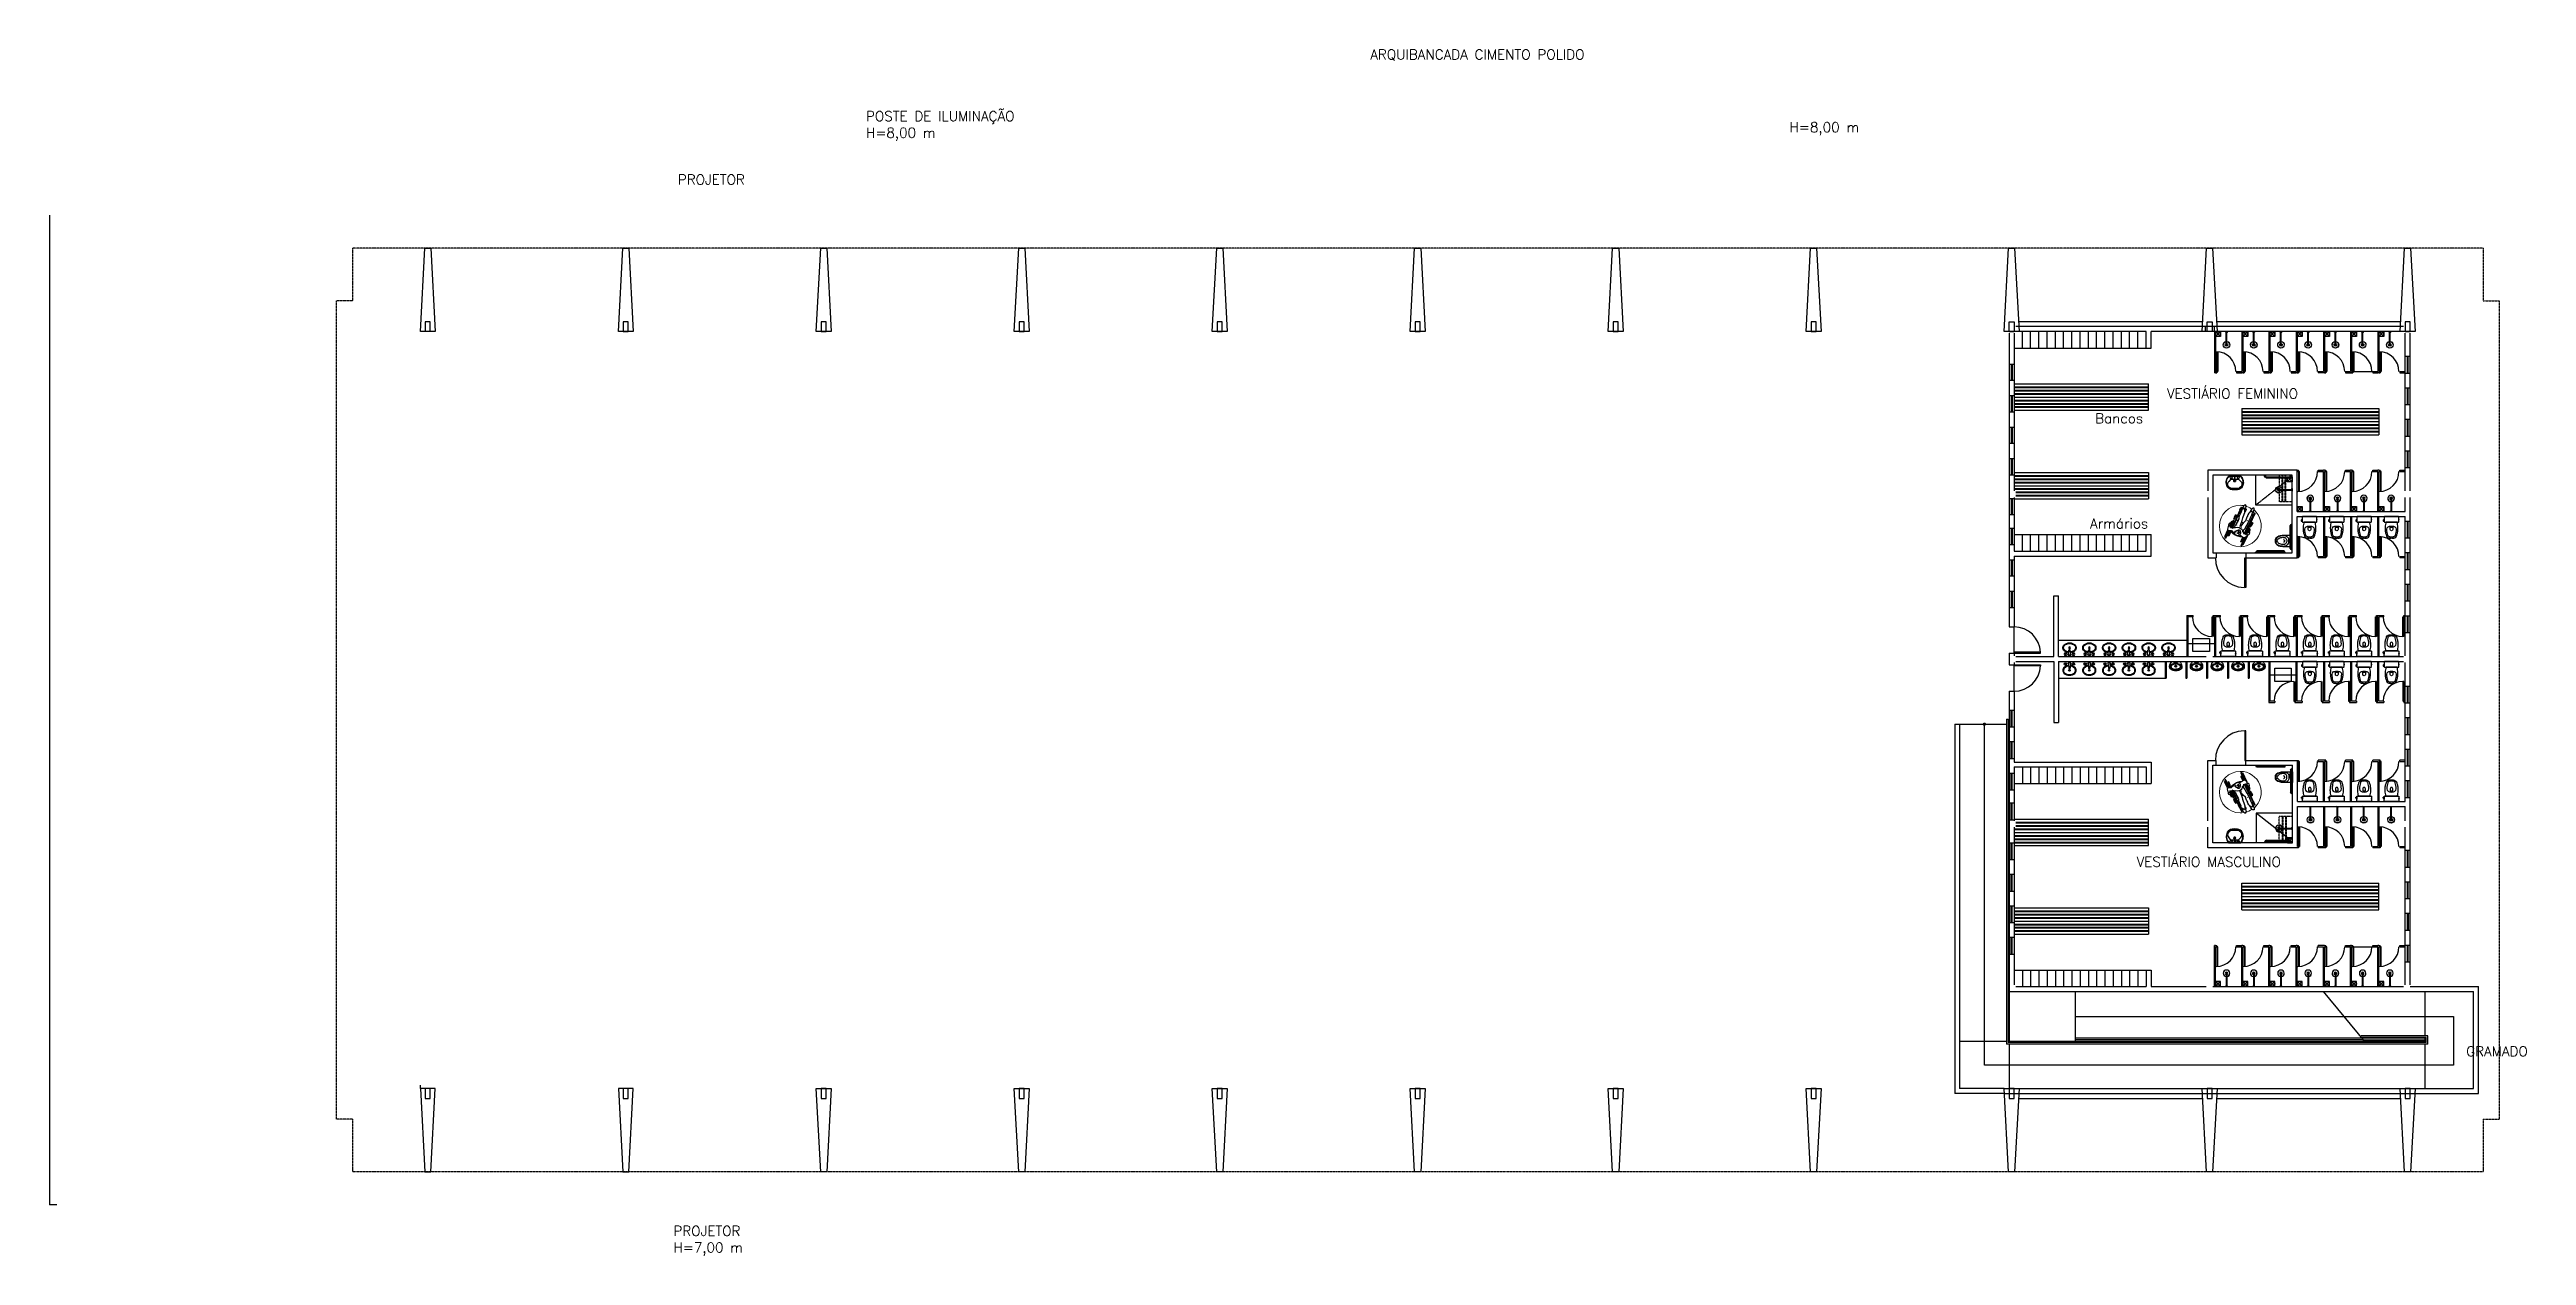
# Model space of a CAD drawing. Header units: millimetres. Extents: x -287396 to 401320, y -174247 to 142644.
# Drawn here: x -260518 to -185451, y 7579 to 44129 of the extents above; entities that cross this region are included whole.
import ezdxf
from ezdxf.enums import TextEntityAlignment as Align

# ---------------------------------------------------------------- set-up
doc = ezdxf.new("R2010")
doc.units = ezdxf.units.MM
doc.header["$LTSCALE"] = 2.5
for name, pattern in [('DASHDOT', [1, 0.5, -0.25, 0, -0.25]), ('HIDDEN', [0.375, 0.25, -0.125]), ('HIDDEN2', [0.1875, 0.125, -0.0625]), ('HIDDENX2', [0.75, 0.5, -0.25]), ('NASCOSTA2', [0.1875, 0.125, -0.0625])]:
    doc.linetypes.add(name, pattern=pattern)
for name, color, linetype in [('ARQ-CTA', 1, 'Continuous'), ('ARQ-TXT', 2, 'Continuous'), ('ESQUADRIA', 2, 'Continuous'), ('HIDRO', 1, 'Continuous'), ('PAREDE', 4, 'Continuous'), ('PILAR', 160, 'Continuous'), ('Proj', 1, 'HIDDEN'), ('PROJ COBERTA', 8, 'HIDDENX2'), ('VISTA', 1, 'Continuous')]:
    doc.layers.add(name, color=color, linetype=linetype)
doc.styles.add('50-250', font='SIMPLEX.shx', dxfattribs={"height": 0.3})
doc.styles.add('COTA100', font='ROMANS.SHX')
doc.dimstyles.new('50-250', dxfattribs={"dimscale": 2.5, "dimtxt": 0.3, "dimasz": 0.06, "dimexe": 0.2, "dimexo": 0.1, "dimgap": 0.1, "dimtad": 1, "dimzin": 5, "dimdsep": 46, "dimtxsty": '50-250', "dimblk": 'DOT', "dimcen": 0.06, "dimclrd": 1, "dimclre": 1, "dimclrt": 2, "dimadec": 0, "dimazin": 0, "dimtfac": 1, "dimtmove": 2, "dimatfit": 3, "dimldrblk": 'DOT', "dimfxl": 1, "dimtolj": 1, "dimtzin": 4, "dimarcsym": 0})
doc.dimstyles.new('COTA100', dxfattribs={"dimtxt": 0.18, "dimasz": 0.18, "dimexe": 0.05, "dimexo": 0.06, "dimgap": 0.1, "dimtad": 1, "dimzin": 4, "dimdsep": 46, "dimtxsty": 'COTA100', "dimblk": 'bola', "dimcen": 0.09, "dimdle": 0.05, "dimse1": 1, "dimse2": 1, "dimclrd": 256, "dimclrt": 2, "dimadec": 0, "dimazin": 0, "dimtfac": 1, "dimtix": 1, "dimtmove": 2, "dimatfit": 1, "dimldrblk": 'OPEN30', "dimfxl": 1, "dimtolj": 1, "dimtzin": 4, "dimarcsym": 0})

msp = doc.modelspace()

# ---------------------------------------------------------------- texts
at = {"layer": 'ARQ-TXT', "style": '50-250'}
for s, p in [('ARQUIBANCADA CIMENTO POLIDO', (-217245.359, 43979.228)), ('VESTIÁRIO FEMININO', (-194360.766, 33702.301)), ('VESTIÁRIO MASCULINO', (-195079.447, 19509.097))]:
    msp.add_text(s, height=300, dxfattribs=at).set_placement(p, align=Align.MIDDLE_CENTER)
for s, p in [('POSTE DE ILUMINAÇÃO', (-235773.107, 41959.681)), ('H=8,00 m', (-235773.107, 41457.957)), ('H=8,00 m', (-207782.744, 41624.915)), ('PROJETOR', (-241476.047, 40038.15)), ('PROJETOR', (-241610.047, 8171.828)), ('H=7,00 m', (-241610.047, 7670.104))]:
    msp.add_text(s, height=300, dxfattribs=at).set_placement(p)
at = {"layer": 'ARQ-TXT', "char_height": 300, "attachment_point": 5, "style": '50-250'}
for s, insert in [('Bancos', (-197796.926, 32950.915)), ('Armários', (-197796.926, 29764.12))]:
    msp.add_mtext(s, dxfattribs=dict(at, insert=insert))
at = {"layer": 'ARQ-TXT', "insert": (-187277.013, 13915.242), "char_height": 300, "width": 1836.90652, "attachment_point": 1, "style": '50-250'}
msp.add_mtext('GRAMADO', dxfattribs=at)

# ---------------------------------------------------------------- blocks, each defined once
blk = doc.blocks.new('_Dot')
at = {"color": 0, "linetype": 'ByBlock', "lineweight": -2}
blk.add_line((-0.5, 0), (-1, 0), dxfattribs=at)
at = {"color": 0, "linetype": 'ByBlock', "const_width": 0.5}
blk.add_lwpolyline([(-0.25, 0, 1), (0.25, 0, 1)], format="xyb", close=True, dxfattribs=at)
blk = doc.blocks.new('*D131')
at = {"layer": 'ARQ-CTA', "color": 1, "lineweight": -2}
for p, q in [((-260517, 39110), (-260517, 39110)), ((-260517, 39110), (-260517, 9110)), ((-260294, 9110), (-260518, 9110))]:
    blk.add_line(p, q, dxfattribs=at)
at = {"layer": 'DEFPOINTS', "color": 0}
for p in [(-260517, 39110), (-260517, 9110), (-260293, 9110)]:
    blk.add_point(p, dxfattribs=at)
at = {"layer": 'ARQ-CTA', "color": 1, "lineweight": -2, "xscale": 0.15, "yscale": 0.15, "zscale": 0.15}
for p, rotation in [((-260517, 39110), 90), ((-260517, 9110), 270)]:
    blk.add_blockref('_Dot', p, dxfattribs=dict(at, rotation=rotation))
at = {"layer": 'ARQ-CTA', "color": 2, "insert": (-260518, 24110), "char_height": 0.3, "attachment_point": 5, "rotation": 90, "style": '50-250'}
blk.add_mtext('\\A1;30000.00', dxfattribs=at)
blk = doc.blocks.new('M-712-s')
blk.add_lwpolyline([(0, -0.28, -0.054423), (-0.08, -0.269, -0.129975), (-0.14, -0.24, -0.115349), (-0.18, -0.19, -0.10182), (-0.186, -0.14, -0.216856), (-0.112, -0.002, -0.186978), (-0.108, 0), (0, 0), (0.108, 0, -0.186978), (0.112, -0.002, -0.216856), (0.186, -0.14, -0.10182), (0.18, -0.19, -0.115349), (0.14, -0.24, -0.129975), (0.08, -0.269, -0.054423)], format="xyb", close=True)
for points in [[(-0.022, -0.036, 0.511016), (-0.026, -0.03), (-0.049, -0.027, -0.298443), (-0.053, -0.025), (-0.054, 0)], [(0.022, -0.036, -0.511016), (0.026, -0.03), (0.049, -0.027, 0.298443), (0.053, -0.025), (0.055, 0)], [(-0.144, -0.152, 0.234308), (-0.1, -0.211, 0.122381), (0, -0.234)], [(-0.059, -0.003), (-0.057, -0.023, 0.358326), (-0.05, -0.029), (-0.027, -0.032, -0.447938), (-0.025, -0.035, 0.216474), (-0.024, -0.058)], [(0.144, -0.152, -0.234308), (0.1, -0.211, -0.122381), (0, -0.234)], [(0.059, -0.003), (0.057, -0.023, -0.358326), (0.05, -0.029), (0.027, -0.032, 0.447938), (0.025, -0.035, -0.216474), (0.024, -0.058)]]:
    blk.add_lwpolyline(points, format="xyb")
for centre, radius in [((-0.024, -0.141), 0.004), ((0, -0.045), 0.024), ((-0.017, -0.124), 0.004), ((-0.017, -0.158), 0.004), ((0, -0.045), 0.0075), ((0, -0.117), 0.004), ((0, -0.141), 0.004), ((0, -0.165), 0.004), ((0.017, -0.124), 0.004), ((0.017, -0.158), 0.004), ((0.024, -0.141), 0.004)]:
    blk.add_circle(centre, radius)
at = {"linetype": 'DASHDOT'}
blk.add_circle((0, -0.141), 0.024, dxfattribs=at)
for centre, radius, start, end in [((-0.114, -0.167), 0.0703, 144.14364, 198.96997), ((-0.065, -0.204), 0.131, 109.16348, 143.54265), ((-0.091, -0.166), 0.0543, 165.34388, 194.64793), ((-0.091, -0.166), 0.0543, 151.10204, 165.34388), ((-0.047, -0.148), 0.102, 198.42658, 238.89304), ((-0.043, -0.202), 0.114, 103.68912, 147.07143), ((-0.007, -0.337), 0.276, 92.31433, 111.5339), ((-0.003, -0.061), 0.199, 240.93527, 270.99224), ((-0.005, -0.275), 0.195, 88.47236, 109.38882), ((0.005, -0.275), 0.195, 70.61118, 91.52764), ((0.003, -0.061), 0.199, 269.00776, 299.06473), ((0.007, -0.337), 0.276, 68.4661, 87.68567), ((0.043, -0.202), 0.114, 32.92857, 76.31088), ((0.047, -0.148), 0.102, 301.10696, 341.57342), ((0.065, -0.204), 0.131, 36.45735, 70.83652), ((0.091, -0.166), 0.0543, 14.65612, 28.89796), ((0.091, -0.166), 0.0543, 345.35207, 14.65612), ((0.114, -0.167), 0.0703, 341.03003, 35.85636)]:
    blk.add_arc(centre, radius, start, end)
blk = doc.blocks.new('Coval2')
for p, q in [((-0.031, -0.032), (-0.02, -0.178)), ((0.031, -0.032), (0.022, -0.178))]:
    blk.add_line(p, q)
for centre, radius in [((-0.122, -0.056), 0.0398), ((-0.122, -0.056), 0.0218), ((0.12, -0.055), 0.0406), ((0.12, -0.055), 0.0228)]:
    blk.add_circle(centre, radius)
at = {"color": 0}
for radius in [0.0248, 0.0188, 0.0146]:
    blk.add_circle((0.002, -0.248), radius, dxfattribs=at)
for centre, radius, start, end in [((-0.071, -0.251), 0.129, 144.52318, 173.17666), ((-0.077, -0.248), 0.123, 174.45244, 224.38195), ((-0.077, -0.248), 0.103, 174.57802, 224.00207), ((-0.071, -0.251), 0.109, 144.80474, 173.05731), ((-0.055, -0.273), 0.155, 120.72503, 141.48411), ((0, -0.148), 0.249, 228.32438, 270.48382), ((-0.055, -0.273), 0.135, 120.57547, 141.25329), ((0, -0.148), 0.228, 228.50405, 270.48382), ((0.001, -0.349), 0.249, 96.08117, 122.73751), ((0.001, -0.349), 0.229, 96.22928, 122.82801), ((0, -0.04), 0.0405, 315.9756, 227.39747), ((0, -0.069), 0.0483, 50.06288, 129.93712), ((0.001, -0.17), 0.0225, 202.02002, 337.97998), ((0.004, -0.148), 0.228, 269.51618, 311.49595), ((0.004, -0.148), 0.249, 269.51618, 311.67562), ((0.004, -0.349), 0.229, 57.17199, 84.71191), ((0.004, -0.349), 0.249, 57.26249, 84.85503), ((0.06, -0.273), 0.135, 38.74671, 59.42453), ((0.06, -0.273), 0.155, 38.51589, 59.27497), ((0.081, -0.248), 0.103, 315.99793, 5.42198), ((0.076, -0.251), 0.109, 6.94269, 35.19526), ((0.081, -0.248), 0.123, 315.61805, 5.54756), ((0.076, -0.251), 0.129, 6.82334, 35.47682)]:
    blk.add_arc(centre, radius, start, end)
blk = doc.blocks.new('deficente_002')
at = {"color": 0, "linetype": 'ByBlock'}
for p, q in [((-0.486, 0.777), (-0.469, 0.813)), ((-0.481, 0.735), (-0.486, 0.777)), ((-0.471, 0.828), (-0.457, 0.91)), ((-0.469, 0.813), (-0.471, 0.828)), ((-0.467, 0.812), (-0.456, 0.8)), ((-0.457, 0.91), (-0.446, 0.926)), ((-0.456, 0.8), (-0.424, 0.789)), ((-0.446, 0.926), (-0.425, 0.935)), ((-0.443, 0.938), (-0.443, 1.158)), ((-0.429, 0.751), (-0.44, 0.72)), ((-0.438, 1.147), (-0.414, 1.147)), ((-0.429, 0.79), (-0.429, 0.751)), ((-0.425, 0.935), (-0.337, 0.905)), ((-0.424, 0.789), (-0.398, 0.828)), ((-0.412, 0.94), (-0.412, 1.174)), ((-0.412, 0.611), (-0.412, 0.796)), ((-0.397, 0.826), (-0.348, 0.807)), ((-0.383, 1.174), (-0.383, 0.929)), ((-0.383, 0.811), (-0.383, 0.611)), ((-0.356, 1.089), (-0.356, 0.98)), ((-0.328, 1.089), (-0.356, 1.089)), ((-0.356, 0.98), (-0.328, 0.98)), ((-0.354, 0.459), (-0.354, 0.802)), ((-0.35, 0.98), (-0.35, 0.916)), ((-0.348, 0.807), (-0.325, 0.807)), ((-0.337, 0.905), (-0.329, 0.897)), ((-0.335, 0.824), (-0.319, 0.8)), ((-0.334, 0.979), (-0.334, 0.912)), ((-0.334, 0.935), (-0.272, 0.953)), ((-0.329, 0.897), (-0.292, 0.914)), ((-0.328, 0.98), (-0.328, 1.089)), ((-0.324, 0.795), (-0.324, 0.529)), ((-0.319, 0.8), (-0.296, 0.783)), ((-0.287, 0.734), (-0.297, 0.779)), ((-0.296, 0.783), (-0.271, 0.769)), ((-0.292, 0.914), (-0.251, 0.918)), ((-0.272, 0.953), (-0.199, 0.966)), ((-0.271, 0.769), (-0.251, 0.763)), ((-0.261, 0.765), (-0.203, 0.732)), ((-0.251, 0.918), (-0.214, 0.91)), ((-0.194, 0.943), (-0.211, 0.929)), ((-0.211, 0.929), (-0.209, 0.903)), ((-0.209, 0.903), (-0.204, 0.867)), ((-0.185, 0.866), (-0.207, 0.899)), ((-0.204, 0.867), (-0.181, 0.828)), ((-0.199, 0.966), (-0.125, 0.97)), ((-0.177, 0.96), (-0.194, 0.943)), ((-0.19, 0.944), (-0.184, 0.93)), ((-0.181, 0.828), (-0.169, 0.822)), ((-0.158, 0.961), (-0.177, 0.96)), ((-0.175, 0.824), (-0.158, 0.802)), ((-0.169, 0.822), (-0.147, 0.82)), ((-0.144, 0.965), (-0.158, 0.961)), ((-0.158, 0.802), (-0.139, 0.79)), ((-0.152, 0.89), (-0.131, 0.881)), ((-0.147, 0.82), (-0.12, 0.828)), ((-0.116, 0.964), (-0.144, 0.965)), ((-0.139, 0.79), (-0.121, 0.783)), ((-0.134, 0.839), (-0.107, 0.839)), ((-0.131, 0.881), (-0.117, 0.877)), ((-0.125, 0.97), (-0.02, 0.959)), ((-0.121, 0.783), (-0.1, 0.785)), ((-0.12, 0.828), (-0.088, 0.852)), ((-0.071, 0.952), (-0.116, 0.964)), ((-0.087, 0.853), (-0.102, 0.917)), ((-0.1, 0.785), (-0.058, 0.833)), ((-0.088, 0.852), (-0.069, 0.841)), ((-0.045, 0.914), (-0.071, 0.952)), ((-0.069, 0.841), (-0.056, 0.843)), ((-0.058, 0.833), (-0.041, 0.862)), ((-0.058, 0.732), (-0.023, 0.755)), ((-0.012, 0.932), (-0.05, 0.922)), ((-0.041, 0.862), (-0.045, 0.914)), ((-0.023, 0.755), (-0.009, 0.782)), ((-0.02, 0.959), (0.039, 0.938)), ((-0.013, 0.784), (0.012, 0.793)), ((0.022, 0.925), (-0.012, 0.932)), ((0.008, 0.787), (0.011, 0.75)), ((0.012, 0.793), (0.032, 0.806)), ((0.098, 0.943), (0.026, 0.93)), ((0.032, 0.806), (0.054, 0.831)), ((0.049, 0.826), (0.073, 0.815)), ((0.069, 1.089), (0.069, 0.98)), ((0.097, 1.089), (0.069, 1.089)), ((0.069, 0.98), (0.097, 0.98)), ((0.07, 0.805), (0.07, 0.529)), ((0.073, 0.815), (0.092, 0.823)), ((0.074, 0.98), (0.074, 0.946)), ((0.091, 0.979), (0.091, 0.95)), ((0.092, 0.823), (0.103, 0.829)), ((0.097, 0.98), (0.097, 1.089)), ((0.139, 0.931), (0.098, 0.943)), ((0.1, 0.459), (0.1, 0.816)), ((0.107, 0.833), (0.137, 0.796)), ((0.12, 0.945), (0.12, 1.177)), ((0.12, 0.614), (0.12, 0.806)), ((0.149, 0.798), (0.137, 0.796)), ((0.142, 0.796), (0.137, 0.764)), ((0.137, 0.764), (0.149, 0.73)), ((0.165, 0.875), (0.139, 0.931)), ((0.149, 1.177), (0.149, 0.922)), ((0.163, 0.81), (0.149, 0.798)), ((0.165, 1.147), (0.15, 1.147)), ((0.17, 0.831), (0.163, 0.81)), ((0.17, 0.831), (0.165, 0.875)), ((0.198, 0.797), (0.17, 0.831)), ((0.175, 0.852), (0.175, 1.155)), ((0.193, 0.724), (0.204, 0.772)), ((0.204, 0.772), (0.198, 0.797)), ((-0.462, 0.715), (-0.481, 0.735)), ((-0.46, 0.731), (-0.471, 0.731)), ((-0.457, 0.702), (-0.46, 0.731)), ((-0.457, 0.702), (-0.453, 0.697)), ((-0.442, 0.701), (-0.453, 0.697)), ((-0.443, 0.633), (-0.443, 0.691)), ((-0.44, 0.72), (-0.442, 0.701)), ((-0.438, 0.644), (-0.414, 0.644)), ((-0.42, 0.429), (-0.42, 0.501)), ((-0.354, 0.459), (-0.42, 0.459)), ((-0.336, 0.429), (-0.42, 0.429)), ((-0.413, 0.459), (-0.413, 0.542)), ((-0.413, 0.426), (-0.413, 0.43)), ((-0.385, 0.542), (-0.385, 0.461)), ((-0.385, 0.428), (-0.385, 0.426)), ((-0.354, 0.163), (-0.357, 0.117)), ((-0.357, 0.117), (-0.306, 0.12)), ((-0.342, 0.232), (-0.356, 0.225)), ((-0.356, 0.225), (-0.354, 0.162)), ((-0.324, 0.156), (-0.355, 0.155)), ((-0.345, 0.524), (-0.354, 0.529)), ((-0.354, 0.459), (-0.344, 0.43)), ((-0.354, 0.228), (-0.354, 0.429)), ((-0.333, 0.524), (-0.345, 0.524)), ((-0.33, 0.229), (-0.342, 0.232)), ((-0.336, 0.524), (-0.336, 0.23)), ((-0.324, 0.529), (-0.333, 0.524)), ((-0.323, 0.216), (-0.33, 0.229)), ((-0.324, 0.156), (-0.323, 0.216)), ((-0.31, 0.214), (-0.322, 0.212)), ((-0.321, 0.537), (-0.276, 0.537)), ((-0.319, 0.238), (-0.302, 0.333)), ((-0.314, 0.23), (-0.319, 0.238)), ((-0.302, 0.198), (-0.314, 0.23)), ((-0.307, 0.104), (-0.303, 0.149)), ((-0.301, 0.057), (-0.307, 0.104)), ((-0.303, 0.149), (-0.298, 0.184)), ((-0.302, 0.357), (-0.296, 0.403)), ((-0.29, 0.246), (-0.302, 0.357)), ((-0.283, 0.163), (-0.302, 0.198)), ((-0.285, 0.028), (-0.301, 0.057)), ((-0.296, 0.403), (-0.289, 0.437)), ((-0.289, 0.437), (-0.271, 0.488)), ((-0.28, 0.706), (-0.287, 0.734)), ((-0.263, 0.015), (-0.285, 0.028)), ((-0.255, 0.121), (-0.283, 0.163)), ((-0.282, 0.657), (-0.278, 0.701)), ((-0.273, 0.538), (-0.282, 0.657)), ((-0.279, 0.685), (-0.264, 0.679)), ((-0.277, 0.512), (-0.272, 0.538)), ((-0.273, 0.483), (-0.277, 0.512)), ((-0.264, 0.525), (-0.273, 0.538)), ((-0.264, 0.679), (-0.255, 0.682)), ((-0.248, 0.019), (-0.263, 0.015)), ((-0.225, 0.142), (-0.255, 0.121)), ((-0.233, 0.041), (-0.248, 0.019)), ((-0.215, 0.095), (-0.233, 0.041)), ((-0.198, 0.204), (-0.225, 0.142)), ((-0.222, 0.141), (-0.215, 0.123)), ((-0.216, 0.126), (-0.194, 0.127)), ((-0.215, 0.123), (-0.215, 0.095)), ((-0.203, 0.732), (-0.158, 0.718)), ((-0.189, 0.229), (-0.198, 0.204)), ((-0.19, 0.166), (-0.194, 0.213)), ((-0.194, 0.127), (-0.191, 0.135)), ((-0.191, 0.135), (-0.19, 0.166)), ((-0.183, 0.289), (-0.189, 0.229)), ((-0.175, 0.406), (-0.183, 0.289)), ((-0.175, 0.406), (-0.179, 0.405)), ((-0.165, 0.44), (-0.175, 0.406)), ((-0.161, 0.489), (-0.165, 0.44)), ((-0.138, 0.668), (-0.161, 0.489)), ((-0.158, 0.718), (-0.118, 0.719)), ((-0.144, 0.67), (-0.157, 0.683)), ((-0.15, 0.539), (-0.1, 0.538)), ((-0.119, 0.619), (-0.13, 0.667)), ((-0.097, 0.542), (-0.119, 0.619)), ((-0.118, 0.719), (-0.058, 0.732)), ((-0.092, 0.685), (-0.117, 0.675)), ((-0.064, 0.454), (-0.097, 0.542)), ((-0.079, 0.261), (-0.067, 0.323)), ((-0.071, 0.204), (-0.079, 0.261)), ((-0.046, 0.146), (-0.071, 0.204)), ((-0.069, 0.394), (-0.062, 0.461)), ((-0.069, 0.334), (-0.069, 0.394)), ((-0.058, 0.299), (-0.069, 0.334)), ((-0.05, 0.124), (-0.052, 0.161)), ((-0.05, 0.089), (-0.047, 0.143)), ((-0.033, 0.033), (-0.05, 0.089)), ((-0.025, 0.112), (-0.046, 0.146)), ((-0.018, 0.013), (-0.033, 0.033)), ((-0.005, 0.099), (-0.025, 0.112)), ((0, 0), (-0.018, 0.013)), ((-0.002, 0.428), (-0.014, 0.423)), ((0.029, 0.139), (-0.005, 0.099)), ((0.011, 0), (0, 0)), ((0.01, 0.748), (0.003, 0.709)), ((0.007, 0.721), (0.021, 0.677)), ((0.024, 0.013), (0.011, 0)), ((0.021, 0.677), (0.029, 0.552)), ((0.04, 0.07), (0.024, 0.013)), ((0.029, 0.552), (0.034, 0.535)), ((0.037, 0.211), (0.029, 0.139)), ((0.03, 0.131), (0.035, 0.119)), ((0.034, 0.535), (0.033, 0.432)), ((0.033, 0.432), (0.035, 0.248)), ((0.035, 0.248), (0.037, 0.211)), ((0.035, 0.119), (0.04, 0.07)), ((0.036, 0.539), (0.07, 0.538)), ((0.07, 0.216), (0.041, 0.216)), ((0.108, 0.123), (0.046, 0.125)), ((0.069, 0.158), (0.071, 0.216)), ((0.069, 0.158), (0.102, 0.158)), ((0.07, 0.529), (0.079, 0.524)), ((0.075, 0.231), (0.071, 0.216)), ((0.082, 0.234), (0.075, 0.231)), ((0.079, 0.524), (0.091, 0.524)), ((0.082, 0.524), (0.082, 0.23)), ((0.082, 0.429), (0.167, 0.429)), ((0.099, 0.23), (0.083, 0.234)), ((0.1, 0.459), (0.09, 0.43)), ((0.091, 0.524), (0.1, 0.529)), ((0.107, 0.219), (0.099, 0.23)), ((0.1, 0.459), (0.165, 0.459)), ((0.1, 0.228), (0.1, 0.429)), ((0.106, 0.159), (0.107, 0.219)), ((0.109, 0.123), (0.108, 0.171)), ((0.126, 0.54), (0.13, 0.459)), ((0.131, 0.429), (0.131, 0.424)), ((0.148, 0.645), (0.167, 0.645)), ((0.149, 0.731), (0.149, 0.614)), ((0.149, 0.714), (0.164, 0.717)), ((0.158, 0.459), (0.154, 0.542)), ((0.16, 0.425), (0.16, 0.429)), ((0.167, 0.429), (0.163, 0.501)), ((0.164, 0.73), (0.17, 0.737)), ((0.164, 0.717), (0.164, 0.73)), ((0.17, 0.737), (0.183, 0.719)), ((0.175, 0.63), (0.175, 0.716)), ((0.183, 0.719), (0.193, 0.724))]:
    blk.add_line(p, q, dxfattribs=at)
for centre, radius, start, end in [((-0.398, 1.174), 0.0146, 0, 180), ((0.134, 1.177), 0.0146, 0, 180), ((-0.399, 0.542), 0.0142, 0, 180), ((-0.399, 0.426), 0.0142, 180, 0), ((-0.398, 0.611), 0.0146, 180, 0), ((0.134, 0.614), 0.0146, 180, 0), ((0.14, 0.541), 0.0142, 2.66289, 182.66289), ((0.145, 0.425), 0.0142, 182.66289, 2.66289)]:
    blk.add_arc(centre, radius, start, end, dxfattribs=at)
blk = doc.blocks.new('Chuveiro3')
at = {"color": 0}
for p, q in [((-0.025, 0.015), (-0.04, 0)), ((-0.04, 0), (0.04, 0)), ((-0.025, 0.015), (0.025, 0.015)), ((-0.01, 0.4), (-0.01, 0.015)), ((0.01, 0.4), (0.01, 0.015)), ((0.025, 0.015), (0.04, 0))]:
    blk.add_line(p, q, dxfattribs=at)
for radius, start, end in [(0.1, 275.73917, 264.26083), (0.098, 275.73917, 264.26083), (0.04, 284.47751, 255.52249), (0.01, 0, 180)]:
    blk.add_arc((0, 0.4), radius, start, end, dxfattribs=at)
blk = doc.blocks.new('Cxaclop')
at = {"color": 0, "linetype": 'ByBlock'}
for p, q in [((-0.252, -0.102), (-0.236, -0.102)), ((-0.252, -0.102), (-0.252, -0.138)), ((-0.252, -0.138), (-0.236, -0.138)), ((-0.236, -0.138), (-0.236, -0.102))]:
    blk.add_line(p, q, dxfattribs=at)
for p, q in [((-0.222, -0.021), (-0.222, -0.153)), ((-0.205, -0.17), (0.205, -0.17)), ((0.201, 0), (-0.201, 0)), ((0.222, -0.153), (0.222, -0.021))]:
    blk.add_line(p, q)
blk.add_lwpolyline([(-0.236, -0.105), (-0.236, -0.136), (-0.222, -0.136), (-0.222, -0.105)], close=True, dxfattribs=at)
for points in [[(-0.225, -0.076, 0.197763), (-0.225, -0.076, 0.15883), (-0.228, -0.085, 0.161377), (-0.225, -0.094, 0.197763), (-0.225, -0.094), (-0.222, -0.094), (-0.222, -0.076)], [(0.222, -0.076), (0.222, -0.094), (0.225, -0.094, 0.197763), (0.225, -0.094, 0.161404), (0.228, -0.085, 0.158802), (0.225, -0.076, 0.197763), (0.225, -0.076)]]:
    blk.add_lwpolyline(points, format="xyb", close=True, dxfattribs=at)
for points in [[(-0.167, -0.17, -0.003882), (-0.177, -0.205, 0.024258), (-0.19, -0.285, 0.02486), (-0.195, -0.335, 0.033324), (-0.194, -0.385, 0.02486), (-0.191, -0.425, 0.012268), (-0.184, -0.475, 0.015806), (-0.172, -0.525, 0.026699), (-0.157, -0.575, 0.021919), (-0.149, -0.595, 0.174675), (-0.1, -0.643, 0.045452), (-0.07, -0.653, 0.022856), (-0.057, -0.656, 0.041289), (-0.03, -0.66, 0.039166), (-0.025, -0.661, 0.012899), (-0.023, -0.661, 0.04333), (0, -0.661, 0.04333), (0.023, -0.661, 0.052091), (0.03, -0.66, 0.041289), (0.057, -0.656, 0.022856), (0.07, -0.653, 0.045452), (0.1, -0.643, 0.174675), (0.15, -0.595, 0.021919), (0.157, -0.575, 0.026699), (0.173, -0.525, 0.015806), (0.184, -0.475, 0.012268), (0.191, -0.425, 0.02486), (0.194, -0.385, 0.033324), (0.194, -0.335, 0.02486), (0.19, -0.285, 0.024258), (0.177, -0.205, -0.003882), (0.167, -0.17)], [(0.104, -0.313, -0.234638), (0.14, -0.385, -0.044666), (0.132, -0.486, -0.031515), (0.114, -0.566, -0.151063), (0.095, -0.599, -0.148094), (0.059, -0.619, -0.031073), (0.045, -0.621, -0.035055), (0, -0.626, -0.035055), (-0.045, -0.621, -0.031073), (-0.059, -0.619, -0.148094), (-0.095, -0.599, -0.151063), (-0.114, -0.566, -0.031515), (-0.132, -0.486, -0.044666), (-0.14, -0.385, -0.234638), (-0.104, -0.313, -0.129345), (-0.061, -0.296, -0.041331), (0, -0.291, -0.041331), (0.061, -0.296, -0.129345)]]:
    blk.add_lwpolyline(points, format="xyb", close=True)
blk.add_lwpolyline([(0.04, -0.326), (0.04, -0.391, -1.002091), (-0.04, -0.391), (-0.04, -0.326, -0.054282), (0, -0.322, -0.054282), (0.04, -0.326, 1.56536)], format="xyb", dxfattribs=at)
for centre, radius, start, end in [((-0.203, -0.019), 0.019, 84.25501, 185.74499), ((0.203, -0.019), 0.019, 354.25502, 95.74499), ((-0.206, -0.154), 0.0164, 178.70259, 272.174), ((0.206, -0.154), 0.0164, 267.826, 1.29741)]:
    blk.add_arc(centre, radius, start, end)
blk = doc.blocks.new('Alça')
at = {"ltscale": 0.5}
for p, q in [((-0.013, 0.01), (-0.03, 0.01)), ((-0.03, 0), (-0.03, 0.01)), ((0.03, 0), (-0.03, 0)), ((0.012, 0.01), (0.03, 0.01)), ((0.03, 0), (0.03, 0.01))]:
    blk.add_line(p, q, dxfattribs=at)
at = {"color": 0, "ltscale": 0.5}
for p, q in [((-0.029, 0), (-0.029, 0.01)), ((-0.026, 0), (-0.026, 0.01)), ((-0.021, 0), (-0.021, 0.01)), ((0, 0.01), (0, 0)), ((0.021, 0), (0.021, 0.01)), ((0.026, 0), (0.026, 0.01)), ((0.029, 0), (0.029, 0.01)), ((0.737, 0.062), (0.037, 0.062))]:
    blk.add_line(p, q, dxfattribs=at)
for p, q in [((-0.013, 0.025), (-0.013, 0.01)), ((-0.013, 0.01), (0.012, 0.01)), ((0.012, 0.025), (0.012, 0.01)), ((0.037, 0.075), (0.737, 0.075)), ((0.037, 0.05), (0.737, 0.05)), ((0.763, 0.01), (0.745, 0.01)), ((0.745, 0), (0.745, 0.01)), ((0.745, 0), (0.805, 0)), ((0.763, 0.025), (0.763, 0.01)), ((0.763, 0.01), (0.788, 0.01)), ((0.788, 0.025), (0.788, 0.01)), ((0.788, 0.01), (0.805, 0.01)), ((0.805, 0), (0.805, 0.01))]:
    blk.add_line(p, q)
at = {"color": 0}
for p, q in [((-0.012, 0.025), (-0.012, 0.01)), ((-0.009, 0.025), (-0.009, 0.01)), ((0, 0.025), (0, 0.01)), ((0.009, 0.025), (0.009, 0.01)), ((0.012, 0.025), (0.012, 0.01)), ((0.037, 0.074), (0.737, 0.074)), ((0.037, 0.071), (0.737, 0.071)), ((0.037, 0.054), (0.737, 0.054)), ((0.037, 0.051), (0.737, 0.051)), ((0.746, 0), (0.746, 0.01)), ((0.749, 0), (0.749, 0.01)), ((0.754, 0), (0.754, 0.01)), ((0.764, 0.025), (0.764, 0.01)), ((0.766, 0.025), (0.766, 0.01)), ((0.775, 0.025), (0.775, 0.01)), ((0.775, 0.01), (0.775, 0)), ((0.784, 0.025), (0.784, 0.01)), ((0.787, 0.025), (0.787, 0.01)), ((0.796, 0), (0.796, 0.01)), ((0.801, 0), (0.801, 0.01)), ((0.804, 0), (0.804, 0.01))]:
    blk.add_line(p, q, dxfattribs=at)
for centre, radius, start, end in [((0.037, 0.025), 0.05, 90, 180), ((0.037, 0.025), 0.025, 90, 180), ((0.737, 0.025), 0.05, 0, 90), ((0.737, 0.025), 0.025, 0, 90)]:
    blk.add_arc(centre, radius, start, end)
for centre, radius, start, end in [((0.037, 0.025), 0.049, 90, 180), ((0.037, 0.025), 0.046, 90, 180), ((0.037, 0.025), 0.0375, 90, 180), ((0.037, 0.025), 0.029, 90, 180), ((0.037, 0.025), 0.026, 90, 180), ((0.737, 0.025), 0.049, 0, 90), ((0.737, 0.025), 0.046, 0, 90), ((0.737, 0.025), 0.0375, 0, 90), ((0.737, 0.025), 0.029, 0, 90), ((0.737, 0.025), 0.026, 0, 90)]:
    blk.add_arc(centre, radius, start, end, dxfattribs=at)
blk = doc.blocks.new('DEFICIENTE_PL_0002')
at = {"color": 0, "linetype": 'ByBlock'}
for p, q in [((-0.15, 1.11), (-0.135, 1.11)), ((-0.15, 1.05), (-0.135, 1.05)), ((-0.135, 1.05), (-0.135, 1.11)), ((-0.135, 1.095), (-0.12, 1.095)), ((-0.135, 1.065), (-0.12, 1.065)), ((-0.12, 0.255), (-0.12, 1.065)), ((-0.09, 0.255), (-0.09, 1.065)), ((-0.15, 0.27), (-0.135, 0.27)), ((-0.15, 0.21), (-0.135, 0.21)), ((-0.135, 0.21), (-0.135, 0.27)), ((-0.135, 0.255), (-0.12, 0.255)), ((-0.135, 0.225), (-0.12, 0.225)), ((-0.06, 0.015), (0, 0.015)), ((-0.06, 0), (-0.06, 0.015)), ((-0.045, 0.015), (-0.045, 0.03)), ((-0.015, 0.06), (0.675, 0.06)), ((-0.015, 0.03), (0.675, 0.03)), ((-0.015, 0.015), (-0.015, 0.03)), ((0, 0), (0, 0.015)), ((0.237, 0.466), (0.183, 0.466)), ((0.66, 0), (0.66, 0.015)), ((0.66, 0.015), (0.72, 0.015)), ((0.675, 0.015), (0.675, 0.03)), ((0.705, 0.015), (0.705, 0.03)), ((0.72, 0), (0.72, 0.015))]:
    blk.add_line(p, q, dxfattribs=at)
at = {"color": 1, "linetype": 'ByBlock'}
for p, q in [((0.085, 0), (0.085, 0.01)), ((0.085, 0), (0.145, 0)), ((0.095, 0.062), (0.095, 0.072)), ((0.152, 0.062), (0.095, 0.062)), ((0.152, 0.028), (0.095, 0.028)), ((0.095, 0.013), (0.095, 0.028)), ((0.098, 0.07), (0.098, 0.074)), ((0.098, 0.013), (0.098, 0.023)), ((0.11, 0.067), (0.1, 0.067)), ((0.11, 0.025), (0.1, 0.025)), ((0.113, 0.07), (0.113, 0.077)), ((0.113, 0.015), (0.113, 0.023)), ((0.118, 0.07), (0.118, 0.077)), ((0.118, 0.015), (0.118, 0.023)), ((0.13, 0.067), (0.12, 0.067)), ((0.13, 0.025), (0.12, 0.025)), ((0.133, 0.07), (0.133, 0.074)), ((0.133, 0.013), (0.133, 0.023)), ((0.135, 0.062), (0.135, 0.072)), ((0.135, 0.013), (0.135, 0.028)), ((0.145, 0), (0.145, 0.01)), ((0.152, 0.065), (0.162, 0.065)), ((0.152, 0.06), (0.152, 0.065)), ((0.152, 0.025), (0.152, 0.03)), ((0.152, 0.025), (0.162, 0.025)), ((0.162, 0.06), (0.162, 0.065)), ((0.172, 0.062), (0.162, 0.062)), ((0.162, 0.025), (0.162, 0.03)), ((0.172, 0.028), (0.162, 0.028)), ((0.181, 0.065), (0.172, 0.065)), ((0.172, 0.06), (0.172, 0.065)), ((0.172, 0.025), (0.172, 0.03)), ((0.181, 0.025), (0.172, 0.025))]:
    blk.add_line(p, q, dxfattribs=at)
at = {"color": 0, "linetype": 'ByBlock'}
for points in [[(0.375, 0.257, 0.049648), (0.365, 0.362, 0.06346), (0.338, 0.44, 0.103485), (0.292, 0.499, 0.178458), (0.25, 0.515), (0.17, 0.515, 0.178458), (0.128, 0.499, 0.103485), (0.082, 0.44, 0.06346), (0.055, 0.362, 0.049648), (0.045, 0.257), (0.045, 0.06)], [(0.045, 0.03), (0.045, 0), (0.375, 0), (0.375, 0.03, 0.049648)], [(0.375, 0.06), (0.375, 0.257, 0.049648)]]:
    blk.add_lwpolyline(points, format="xyb", dxfattribs=at)
blk.add_lwpolyline([(0.134, 0.492, 0.103485), (0.091, 0.435, 0.06346), (0.065, 0.36, 0.049648), (0.055, 0.257, 0.075858), (0.064, 0.197, 0.086069), (0.089, 0.15, 0.105985), (0.128, 0.116, 0.126201), (0.17, 0.105), (0.25, 0.105, 0.126201), (0.292, 0.116, 0.105985), (0.331, 0.15, 0.086069), (0.356, 0.197, 0.075858), (0.365, 0.257, 0.049648), (0.355, 0.36, 0.06346), (0.329, 0.435, 0.103485), (0.286, 0.492, 0.097511), (0.274, 0.497, 0.09808), (0.262, 0.497, 0.098895), (0.251, 0.492, 0.099479), (0.242, 0.484, 0.099479), (0.238, 0.472, 0.098895), (0.238, 0.46, 0.09808), (0.242, 0.449, 0.097511), (0.251, 0.44, -0.102445), (0.287, 0.403, -0.077884), (0.31, 0.351, -0.065096), (0.319, 0.283, -0.024284), (0.318, 0.257, -0.115331), (0.31, 0.224, -0.103946), (0.286, 0.194, -0.091071), (0.252, 0.174, -0.083675), (0.21, 0.167, -0.083675), (0.168, 0.174, -0.091071), (0.134, 0.194, -0.103946), (0.11, 0.224, -0.115331), (0.102, 0.257, -0.024284), (0.101, 0.283, -0.065096), (0.11, 0.351, -0.077884), (0.133, 0.403, -0.102445), (0.169, 0.44, 0.097511), (0.178, 0.449, 0.09808), (0.182, 0.46, 0.098895), (0.182, 0.472, 0.099479), (0.178, 0.484, 0.099479), (0.169, 0.492, 0.098895), (0.158, 0.497, 0.09808), (0.146, 0.497, 0.097511)], format="xyb", close=True, dxfattribs=at)
at = {"color": 1, "linetype": 'ByBlock'}
blk.add_lwpolyline([(0.25, 0.269, -0.111064), (0.247, 0.256, -0.102841), (0.238, 0.244, -0.093011), (0.226, 0.237, -0.087082), (0.21, 0.234, -0.087082), (0.194, 0.237, -0.093011), (0.182, 0.244, -0.102841), (0.173, 0.256, -0.111064), (0.17, 0.269, -0.111064)], format="xyb", dxfattribs=at)
for points in [[(0.221, 0.06), (0.22, 0.062), (0.2, 0.062), (0.199, 0.06)], [(0.199, 0.03), (0.2, 0.028), (0.22, 0.028), (0.221, 0.03)]]:
    blk.add_lwpolyline(points, dxfattribs=at)
at = {"color": 0, "linetype": 'ByBlock'}
for centre, start, end in [((-0.12, 1.065), 0, 90), ((-0.12, 0.255), 270, 0), ((-0.015, 0.03), 90, 180), ((0.675, 0.03), 0, 90)]:
    blk.add_arc(centre, 0.03, start, end, dxfattribs=at)
at = {"color": 1, "linetype": 'ByBlock'}
for centre, radius, start, end in [((0.115, -0.078), 0.0925, 71.07536, 108.92464), ((0.122, 0.045), 0.0325, 147.79517, 152.51307), ((0.122, 0.045), 0.0325, 207.48693, 212.20483), ((0.115, 0.035), 0.0425, 61.92751, 118.07249), ((0.1, 0.07), 0.0025, 180, 270), ((0.1, 0.023), 0.0025, 90, 180), ((0.11, 0.07), 0.0025, 270, 0), ((0.11, 0.023), 0.0025, 0, 90), ((0.12, 0.07), 0.0025, 180, 270), ((0.12, 0.023), 0.0025, 90, 180), ((0.13, 0.07), 0.0025, 270, 0), ((0.13, 0.023), 0.0025, 0, 90), ((0.108, 0.045), 0.0325, 27.48643, 32.20423), ((0.108, 0.045), 0.0325, 327.79577, 332.51357), ((0.21, 0.045), 0.035, 25.37693, 154.62307), ((0.21, 0.045), 0.035, 205.37693, 334.62307), ((0.21, 0.045), 0.02, 48.59038, 131.40962), ((0.21, 0.045), 0.02, 228.59038, 311.40962)]:
    blk.add_arc(centre, radius, start, end, dxfattribs=at)
blk = doc.blocks.new('Lav')
at = {"linetype": 'Continuous'}
for p, q in [((-0.116, 0.09), (-0.184, 0.162)), ((0.175, 0.01), (-0.175, 0.01)), ((-0.175, 0), (0.175, 0)), ((-0.155, 0.01), (-0.116, 0.09)), ((-0.116, 0.09), (0.116, 0.09)), ((0.185, 0.162), (0.116, 0.09)), ((0.116, 0.09), (0.156, 0.01))]:
    blk.add_line(p, q, dxfattribs=at)
at = {"color": 0, "linetype": 'Continuous'}
blk.add_line((-0.031, 0.142), (-0.031, 0.142), dxfattribs=at)
blk.add_line((-0.031, 0.142), (-0.031, 0.142), dxfattribs=at)
blk.add_lwpolyline([(-0.031, 0.142, 1.000001), (0.031, 0.142), (0.031, 0.142), (0.031, 0.142, -1.000001)], format="xyb", close=True, dxfattribs=at)
at = {"linetype": 'Continuous'}
for centre in [(-0.084, 0.05), (0, 0.05), (0.084, 0.05)]:
    blk.add_circle(centre, 0.0137, dxfattribs=at)
for centre, radius, start, end in [((0.027, 0.191), 0.286, 152.9119, 219.43918), ((0.027, 0.191), 0.276, 153.02902, 219.89486), ((-0.053, 0.206), 0.21, 97.88506, 146.35358), ((-0.053, 0.206), 0.2, 97.88506, 146.30114), ((-0.098, 0.244), 0.119, 104.70361, 223.44312), ((-0.174, 0.025), 0.025, 217.00469, 266.11462), ((-0.175, 0.023), 0.013, 219.89486, 270), ((0, -0.129), 0.505, 75.29638, 104.70361), ((0, -0.178), 0.597, 82.11494, 97.88506), ((0, -0.178), 0.587, 82.11494, 97.88506), ((0.053, 0.206), 0.2, 33.69833, 82.11494), ((0.053, 0.206), 0.21, 33.53706, 82.11494), ((0.098, 0.244), 0.119, 316.55688, 75.29638), ((0.175, 0.023), 0.013, 270, 320.10514), ((0.175, 0.023), 0.0226, 270, 326.10691), ((-0.026, 0.191), 0.276, 320.10514, 26.97062), ((-0.026, 0.191), 0.286, 320.56082, 27.0881)]:
    blk.add_arc(centre, radius, start, end, dxfattribs=at)
at = {"color": 0, "linetype": 'Continuous'}
for radius, start, end in [(0.031, 359.99996, 180.00004), (0.031, 359.99999, 180.00006), (0.021, 0, 180), (0.021, 180, 0)]:
    blk.add_arc((0, 0.142), radius, start, end, dxfattribs=at)
blk = doc.blocks.new('_OPEN30')
at = {"color": 0, "linetype": 'ByBlock', "ltscale": 0.5}
for p, q in [((-1, 0), (0, 0)), ((0, 0), (-1, 0)), ((0, 0), (-1, 0))]:
    blk.add_line(p, q, dxfattribs=at)
blk = doc.blocks.new('bola')
blk.add_hatch(color=0).paths.add_polyline_path([(-0.25, 0, 1), (0.25, 0, 1)])
at = {"color": 0}
for p, q in [((-1, 0), (-0.25, 0)), ((0, 1), (0, 0.25)), ((0.25, 0), (1, 0)), ((0, -0.25), (0, -1))]:
    blk.add_line(p, q, dxfattribs=at)
blk.add_circle((0, 0), 0.25, dxfattribs=at)

# ---------------------------------------------------------------- dimensions: what is measured, and where the dimension line sits
at = {"layer": 'ARQ-CTA'}
dim = msp.add_linear_dim(base=(-260517.162, 9109.989), p1=(-260517.162, 39109.989), p2=(-260293.336, 9109.989), angle=90, dimstyle='50-250', override={"dimfxl": 0.01}, dxfattribs=at)
dim.commit()
dim.dimension.update_dxf_attribs({"geometry": '*D131', "text_midpoint": (-260517.562, 24109.989)})

# ---------------------------------------------------------------- linework, layer by layer
msp.add_line((-249279.24, 12639.989), (-249279.24, 12739.989))
at = {"layer": 'ESQUADRIA', "linetype": 'HIDDEN2'}
for p, q in [((-201129.24, 34594.989), (-200979.24, 34594.989)), ((-201069.24, 34594.989), (-201069.24, 34094.989)), ((-201039.24, 34594.989), (-201039.24, 34094.989)), ((-188979.24, 34824.989), (-189129.24, 34824.989)), ((-189069.24, 34824.989), (-189069.24, 34324.989)), ((-189039.24, 34324.989), (-189039.24, 34824.989)), ((-200979.24, 34094.989), (-201129.24, 34094.989)), ((-189129.24, 34324.989), (-188979.24, 34324.989)), ((-188979.24, 33869.989), (-189129.24, 33869.989)), ((-189069.24, 33869.989), (-189069.24, 33369.989)), ((-189039.24, 33369.989), (-189039.24, 33869.989)), ((-201129.24, 33639.989), (-200979.24, 33639.989)), ((-200979.24, 33139.989), (-201129.24, 33139.989)), ((-201069.24, 33639.989), (-201069.24, 33139.989)), ((-201039.24, 33639.989), (-201039.24, 33139.989)), ((-189129.24, 33369.989), (-188979.24, 33369.989)), ((-201129.24, 32684.989), (-200979.24, 32684.989)), ((-201069.24, 32684.989), (-201069.24, 32184.989)), ((-201039.24, 32684.989), (-201039.24, 32184.989)), ((-188979.24, 32914.989), (-189129.24, 32914.989)), ((-189129.24, 32414.989), (-188979.24, 32414.989)), ((-189069.24, 32914.989), (-189069.24, 32414.989)), ((-189039.24, 32414.989), (-189039.24, 32914.989)), ((-200979.24, 32184.989), (-201129.24, 32184.989)), ((-201129.24, 31729.989), (-200979.24, 31729.989)), ((-201069.24, 31729.989), (-201069.24, 31229.989)), ((-201039.24, 31729.989), (-201039.24, 31229.989)), ((-188979.24, 31959.989), (-189129.24, 31959.989)), ((-189069.24, 31959.989), (-189069.24, 31459.989)), ((-189039.24, 31459.989), (-189039.24, 31959.989)), ((-200979.24, 31229.989), (-201129.24, 31229.989)), ((-189129.24, 31459.989), (-188979.24, 31459.989)), ((-201129.24, 30524.989), (-200979.24, 30524.989)), ((-201069.24, 30524.989), (-201069.24, 30024.989)), ((-201039.24, 30524.989), (-201039.24, 30024.989)), ((-200979.24, 30024.989), (-201129.24, 30024.989)), ((-201129.24, 29619.989), (-200979.24, 29619.989)), ((-201069.24, 29619.989), (-201069.24, 29119.989)), ((-201039.24, 29619.989), (-201039.24, 29119.989)), ((-188979.24, 29824.989), (-189129.24, 29824.989)), ((-189129.24, 29324.989), (-188979.24, 29324.989)), ((-189069.24, 29824.989), (-189069.24, 29324.989)), ((-189039.24, 29324.989), (-189039.24, 29824.989)), ((-200979.24, 29119.989), (-201129.24, 29119.989)), ((-201129.24, 28664.989), (-200979.24, 28664.989)), ((-201069.24, 28664.989), (-201069.24, 28164.989)), ((-201039.24, 28664.989), (-201039.24, 28164.989)), ((-188979.24, 28869.989), (-189129.24, 28869.989)), ((-189069.24, 28869.989), (-189069.24, 28369.989)), ((-189039.24, 28369.989), (-189039.24, 28869.989)), ((-200979.24, 28164.989), (-201129.24, 28164.989)), ((-189129.24, 28369.989), (-188979.24, 28369.989)), ((-188979.24, 27914.989), (-189129.24, 27914.989)), ((-189069.24, 27914.989), (-189069.24, 27414.989)), ((-189039.24, 27414.989), (-189039.24, 27914.989)), ((-201129.24, 27709.989), (-200979.24, 27709.989)), ((-200979.24, 27209.989), (-201129.24, 27209.989)), ((-201069.24, 27709.989), (-201069.24, 27209.989)), ((-201039.24, 27709.989), (-201039.24, 27209.989)), ((-189129.24, 27414.989), (-188979.24, 27414.989)), ((-189199.24, 26939.989), (-189169.24, 26939.989)), ((-189199.24, 26339.989), (-189199.24, 26939.989)), ((-189169.24, 26339.989), (-189199.24, 26339.989)), ((-189169.24, 26939.989), (-189169.24, 26339.989)), ((-188979.24, 26959.989), (-189129.24, 26959.989)), ((-189129.24, 26459.989), (-188979.24, 26459.989)), ((-189069.24, 26959.989), (-189069.24, 26459.989)), ((-189039.24, 26459.989), (-189039.24, 26959.989)), ((-189199.24, 24975.458), (-189199.24, 24375.458)), ((-189169.24, 24975.458), (-189199.24, 24975.458)), ((-189169.24, 24375.458), (-189169.24, 24975.458)), ((-188979.24, 24824.989), (-189129.24, 24824.989)), ((-189069.24, 24824.989), (-189069.24, 24324.989)), ((-189039.24, 24324.989), (-189039.24, 24824.989)), ((-200979.24, 24099.989), (-201129.24, 24099.989)), ((-201069.24, 23599.989), (-201069.24, 24099.989)), ((-201039.24, 23599.989), (-201039.24, 24099.989)), ((-189199.24, 24375.458), (-189169.24, 24375.458)), ((-189129.24, 24324.989), (-188979.24, 24324.989)), ((-201129.24, 23599.989), (-200979.24, 23599.989)), ((-188979.24, 23869.989), (-189129.24, 23869.989)), ((-189129.24, 23369.989), (-188979.24, 23369.989)), ((-189069.24, 23869.989), (-189069.24, 23369.989)), ((-189039.24, 23369.989), (-189039.24, 23869.989)), ((-200979.24, 23144.989), (-201129.24, 23144.989)), ((-201129.24, 22644.989), (-200979.24, 22644.989)), ((-201069.24, 22644.989), (-201069.24, 23144.989)), ((-201039.24, 22644.989), (-201039.24, 23144.989)), ((-188979.24, 22914.989), (-189129.24, 22914.989)), ((-189069.24, 22914.989), (-189069.24, 22414.989)), ((-189039.24, 22414.989), (-189039.24, 22914.989)), ((-200979.24, 22189.989), (-201129.24, 22189.989)), ((-201069.24, 21689.989), (-201069.24, 22189.989)), ((-201039.24, 21689.989), (-201039.24, 22189.989)), ((-189129.24, 22414.989), (-188979.24, 22414.989)), ((-188979.24, 21959.989), (-189129.24, 21959.989)), ((-189069.24, 21959.989), (-189069.24, 21459.989)), ((-189039.24, 21459.989), (-189039.24, 21959.989)), ((-201129.24, 21689.989), (-200979.24, 21689.989)), ((-200979.24, 21284.989), (-201129.24, 21284.989)), ((-201069.24, 20784.989), (-201069.24, 21284.989)), ((-201039.24, 20784.989), (-201039.24, 21284.989)), ((-189129.24, 21459.989), (-188979.24, 21459.989)), ((-201129.24, 20784.989), (-200979.24, 20784.989)), ((-200979.24, 20079.989), (-201129.24, 20079.989)), ((-201129.24, 19579.989), (-200979.24, 19579.989)), ((-201069.24, 19579.989), (-201069.24, 20079.989)), ((-201039.24, 19579.989), (-201039.24, 20079.989)), ((-188979.24, 19849.989), (-189129.24, 19849.989)), ((-189069.24, 19849.989), (-189069.24, 19349.989)), ((-189039.24, 19349.989), (-189039.24, 19849.989)), ((-200979.24, 19124.989), (-201129.24, 19124.989)), ((-201069.24, 18624.989), (-201069.24, 19124.989)), ((-201039.24, 18624.989), (-201039.24, 19124.989)), ((-189129.24, 19349.989), (-188979.24, 19349.989)), ((-188979.24, 18894.989), (-189129.24, 18894.989)), ((-189069.24, 18894.989), (-189069.24, 18394.989)), ((-189039.24, 18394.989), (-189039.24, 18894.989)), ((-201129.24, 18624.989), (-200979.24, 18624.989)), ((-200979.24, 18169.989), (-201129.24, 18169.989)), ((-201069.24, 17669.989), (-201069.24, 18169.989)), ((-201039.24, 17669.989), (-201039.24, 18169.989)), ((-189129.24, 18394.989), (-188979.24, 18394.989)), ((-201129.24, 17669.989), (-200979.24, 17669.989)), ((-188979.24, 17939.989), (-189129.24, 17939.989)), ((-189129.24, 17439.989), (-188979.24, 17439.989)), ((-189069.24, 17939.989), (-189069.24, 17439.989)), ((-189039.24, 17939.989), (-189039.24, 17439.989)), ((-189039.24, 17439.989), (-189039.24, 17439.989)), ((-200979.24, 17214.989), (-201129.24, 17214.989)), ((-201129.24, 16714.989), (-200979.24, 16714.989)), ((-201069.24, 16714.989), (-201069.24, 17214.989)), ((-201039.24, 16714.989), (-201039.24, 17214.989)), ((-188979.24, 16974.989), (-189129.24, 16974.989)), ((-189069.24, 16974.989), (-189069.24, 16474.989)), ((-189039.24, 16474.989), (-189039.24, 16974.989)), ((-189129.24, 16474.989), (-188979.24, 16474.989))]:
    msp.add_line(p, q, dxfattribs=at)
at = {"layer": 'ESQUADRIA'}
for p, q in [((-194834.24, 34369.989), (-194834.24, 34969.989)), ((-194804.24, 34969.989), (-194804.24, 34369.989)), ((-194009.24, 34369.989), (-194009.24, 34969.989)), ((-193979.24, 34969.989), (-193979.24, 34369.989)), ((-193184.24, 34369.989), (-193184.24, 34969.989)), ((-193154.24, 34969.989), (-193154.24, 34369.989)), ((-192359.24, 34369.989), (-192359.24, 34969.989)), ((-192329.24, 34969.989), (-192329.24, 34369.989)), ((-191534.24, 34369.989), (-191534.24, 34969.989)), ((-191504.24, 34969.989), (-191504.24, 34369.989)), ((-190709.24, 34369.989), (-190709.24, 34969.989)), ((-190679.24, 34969.989), (-190679.24, 34369.989)), ((-189889.24, 34369.989), (-189889.24, 34969.989)), ((-189859.24, 34969.989), (-189859.24, 34369.989)), ((-194804.24, 34369.989), (-194834.24, 34369.989)), ((-193979.24, 34369.989), (-194009.24, 34369.989)), ((-193154.24, 34369.989), (-193184.24, 34369.989)), ((-192329.24, 34369.989), (-192359.24, 34369.989)), ((-191504.24, 34369.989), (-191534.24, 34369.989)), ((-190679.24, 34369.989), (-190709.24, 34369.989)), ((-189859.24, 34369.989), (-189889.24, 34369.989)), ((-192359.24, 31335.595), (-192359.24, 30733.739)), ((-192329.24, 31335.595), (-192359.24, 31335.595)), ((-192329.24, 30733.739), (-192329.24, 31335.595)), ((-191534.24, 31335.595), (-191534.24, 30733.739)), ((-191504.24, 31335.595), (-191534.24, 31335.595)), ((-191504.24, 30733.739), (-191504.24, 31335.595)), ((-190709.24, 31335.595), (-190709.24, 30733.739)), ((-190679.24, 31335.595), (-190709.24, 31335.595)), ((-190679.24, 30733.739), (-190679.24, 31335.595)), ((-189889.24, 31335.595), (-189889.24, 30733.739)), ((-189859.24, 31335.595), (-189889.24, 31335.595)), ((-189859.24, 30733.739), (-189859.24, 31335.595)), ((-192359.24, 28765.595), (-192359.24, 29365.595)), ((-192329.24, 29365.595), (-192329.24, 28765.595)), ((-191534.24, 28765.595), (-191534.24, 29365.595)), ((-191504.24, 29365.595), (-191504.24, 28765.595)), ((-190709.24, 28765.595), (-190709.24, 29365.595)), ((-190679.24, 29365.595), (-190679.24, 28765.595)), ((-189889.24, 28765.595), (-189889.24, 29365.595)), ((-189859.24, 29365.595), (-189859.24, 28765.595)), ((-192329.24, 28765.595), (-192359.24, 28765.595)), ((-191504.24, 28765.595), (-191534.24, 28765.595)), ((-190679.24, 28765.595), (-190709.24, 28765.595)), ((-189859.24, 28765.595), (-189889.24, 28765.595)), ((-194979.24, 26939.989), (-194949.24, 26939.989)), ((-194979.24, 26339.989), (-194979.24, 26939.989)), ((-194949.24, 26939.989), (-194949.24, 26339.989)), ((-194149.24, 26939.989), (-194119.24, 26939.989)), ((-194149.24, 26339.989), (-194149.24, 26939.989)), ((-194119.24, 26979.989), (-194119.24, 26339.989)), ((-193324.24, 26939.989), (-193294.24, 26939.989)), ((-193324.24, 26339.989), (-193324.24, 26939.989)), ((-193294.24, 26939.989), (-193294.24, 26339.989)), ((-192504.24, 26939.989), (-192474.24, 26939.989)), ((-192504.24, 26339.989), (-192504.24, 26939.989)), ((-192474.24, 26939.989), (-192474.24, 26339.989)), ((-191674.24, 26939.989), (-191644.24, 26939.989)), ((-191674.24, 26339.989), (-191674.24, 26939.989)), ((-191644.24, 26939.989), (-191644.24, 26339.989)), ((-190849.24, 26939.989), (-190819.24, 26939.989)), ((-190849.24, 26339.989), (-190849.24, 26939.989)), ((-190819.24, 26339.989), (-190849.24, 26339.989)), ((-190819.24, 26939.989), (-190819.24, 26339.989)), ((-190029.24, 26939.989), (-189999.24, 26939.989)), ((-190029.24, 26339.989), (-190029.24, 26939.989)), ((-189999.24, 26339.989), (-190029.24, 26339.989)), ((-189999.24, 26939.989), (-189999.24, 26339.989)), ((-192504.24, 24975.458), (-192504.24, 24375.458)), ((-192474.24, 24375.458), (-192474.24, 24975.458)), ((-191674.24, 24975.458), (-191674.24, 24375.458)), ((-191644.24, 24375.458), (-191644.24, 24975.458)), ((-190849.24, 24975.458), (-190849.24, 24375.458)), ((-190819.24, 24975.458), (-190849.24, 24975.458)), ((-190819.24, 24375.458), (-190819.24, 24975.458)), ((-190029.24, 24975.458), (-190029.24, 24375.458)), ((-189999.24, 24975.458), (-190029.24, 24975.458)), ((-189999.24, 24375.458), (-189999.24, 24975.458)), ((-192504.24, 24375.458), (-192474.24, 24375.458)), ((-191674.24, 24375.458), (-191644.24, 24375.458)), ((-190849.24, 24375.458), (-190819.24, 24375.458)), ((-190029.24, 24375.458), (-189999.24, 24375.458)), ((-192329.24, 22547.79), (-192359.24, 22547.79)), ((-192359.24, 22547.79), (-192359.24, 21947.79)), ((-192329.24, 21947.79), (-192329.24, 22547.79)), ((-191504.24, 22547.79), (-191534.24, 22547.79)), ((-191534.24, 22547.79), (-191534.24, 21947.79)), ((-191504.24, 21947.79), (-191504.24, 22547.79)), ((-190679.24, 22547.79), (-190709.24, 22547.79)), ((-190709.24, 22547.79), (-190709.24, 21947.79)), ((-190679.24, 21947.79), (-190679.24, 22547.79)), ((-189859.24, 22547.79), (-189889.24, 22547.79)), ((-189889.24, 22547.79), (-189889.24, 21947.79)), ((-189859.24, 21947.79), (-189859.24, 22547.79)), ((-192359.24, 19970.978), (-192359.24, 20570.978)), ((-192329.24, 20570.978), (-192329.24, 19970.978)), ((-191534.24, 19970.978), (-191534.24, 20570.978)), ((-191504.24, 20570.978), (-191504.24, 19970.978)), ((-190709.24, 19970.978), (-190709.24, 20570.978)), ((-190679.24, 20570.978), (-190679.24, 19970.978)), ((-189889.24, 19970.978), (-189889.24, 20570.978)), ((-189859.24, 20570.978), (-189859.24, 19970.978)), ((-192329.24, 19970.978), (-192359.24, 19970.978)), ((-191504.24, 19970.978), (-191534.24, 19970.978)), ((-190679.24, 19970.978), (-190709.24, 19970.978)), ((-189859.24, 19970.978), (-189889.24, 19970.978)), ((-194834.24, 16937.313), (-194834.24, 16337.313)), ((-194804.24, 16937.313), (-194834.24, 16937.313)), ((-194804.24, 16337.313), (-194804.24, 16937.313)), ((-194009.24, 16937.313), (-194009.24, 16337.313)), ((-193979.24, 16937.313), (-194009.24, 16937.313)), ((-193979.24, 16337.313), (-193979.24, 16937.313)), ((-193184.24, 16937.313), (-193184.24, 16337.313)), ((-193154.24, 16937.313), (-193184.24, 16937.313)), ((-193154.24, 16337.313), (-193154.24, 16937.313)), ((-192359.24, 16937.313), (-192359.24, 16337.313)), ((-192329.24, 16937.313), (-192359.24, 16937.313)), ((-192329.24, 16337.313), (-192329.24, 16937.313)), ((-191534.24, 16937.313), (-191534.24, 16337.313)), ((-191504.24, 16937.313), (-191534.24, 16937.313)), ((-191504.24, 16337.313), (-191504.24, 16937.313)), ((-190709.24, 16937.313), (-190709.24, 16337.313)), ((-190679.24, 16937.313), (-190709.24, 16937.313)), ((-190679.24, 16337.313), (-190679.24, 16937.313)), ((-189889.24, 16937.313), (-189889.24, 16337.313)), ((-189859.24, 16937.313), (-189889.24, 16937.313)), ((-189859.24, 16337.313), (-189859.24, 16937.313))]:
    msp.add_line(p, q, dxfattribs=at)
for points in [[(-193954.24, 28725.595), (-193954.24, 27825.595), (-193984.24, 27825.595), (-193984.24, 28725.595)], [(-200979.24, 25829.989), (-200179.24, 25829.989), (-200179.24, 25859.989), (-200979.24, 25859.989)], [(-200979.24, 25479.989), (-200179.24, 25479.989), (-200179.24, 25449.989), (-200979.24, 25449.989)], [(-193954.24, 22584.384), (-193954.24, 23484.384), (-193984.24, 23484.384), (-193984.24, 22584.384)]]:
    msp.add_lwpolyline(points, close=True, dxfattribs=at)
at = {"layer": 'ESQUADRIA', "color": 1}
for centre, radius, start, end in [((-194859.24, 34369.989), 600, 0, 90), ((-194034.24, 34369.989), 600, 0, 90), ((-193209.24, 34369.989), 600, 0, 90), ((-192384.24, 34369.989), 600, 0, 90), ((-191559.24, 34369.989), 600, 0, 90), ((-190734.24, 34369.989), 600, 0, 90), ((-189914.24, 34369.989), 600, 0, 90), ((-192385.826, 31335.323), 601.586, 270.15105164, 0.02584325), ((-191560.826, 31335.323), 601.586, 270.15105164, 0.02584325), ((-190735.826, 31335.323), 601.586, 270.15105164, 0.02584325), ((-189915.826, 31335.323), 601.586, 270.15105164, 0.02584325), ((-192384.24, 28765.595), 600, 0, 90), ((-191559.24, 28765.595), 600, 0, 90), ((-190734.24, 28765.595), 600, 0, 90), ((-189914.24, 28765.595), 600, 0, 90), ((-193978.335, 28725.97), 900.905, 180.02384199, 268.03411415), ((-194974.24, 26939.989), 600, 180, 270), ((-194144.24, 26939.989), 600, 180, 270), ((-193319.24, 26939.989), 600, 180, 270), ((-192499.24, 26939.989), 600, 180, 270), ((-191669.24, 26939.989), 600, 180, 270), ((-190844.24, 26939.989), 600, 180, 270), ((-190024.24, 26939.989), 600, 180, 270), ((-189194.24, 26939.989), 600, 180, 270), ((-192499.24, 24375.458), 600, 90, 180), ((-191669.24, 24375.458), 600, 90, 180), ((-190844.24, 24375.458), 600, 90, 180), ((-190024.24, 24375.458), 600, 90, 180), ((-189194.24, 24375.458), 600, 90, 180), ((-193979.24, 22584.384), 900, 91.91021317, 180), ((-192384.24, 22547.79), 600, 270, 0), ((-191559.24, 22547.79), 600, 270, 0), ((-190734.24, 22547.79), 600, 270, 0), ((-189914.24, 22547.79), 600, 270, 0), ((-192384.24, 19970.978), 600, 0, 90), ((-191559.24, 19970.978), 600, 0, 90), ((-190734.24, 19970.978), 600, 0, 90), ((-189914.24, 19970.978), 600, 0, 90), ((-194859.24, 16937.313), 600, 270, 0), ((-194034.24, 16937.313), 600, 270, 0), ((-193209.24, 16937.313), 600, 270, 0), ((-192384.24, 16937.313), 600, 270, 0), ((-191559.24, 16937.313), 600, 270, 0), ((-190734.24, 16937.313), 600, 270, 0), ((-189914.24, 16937.313), 600, 270, 0)]:
    msp.add_arc(centre, radius, start, end, dxfattribs=at)
at = {"layer": 'HIDRO'}
for p, q in [((-194874.24, 35579.989), (-194724.24, 35429.989)), ((-194874.24, 35429.989), (-194724.24, 35579.989)), ((-194049.24, 35579.989), (-193899.24, 35429.989)), ((-194049.24, 35429.989), (-193899.24, 35579.989)), ((-193224.24, 35579.989), (-193074.24, 35429.989)), ((-193224.24, 35429.989), (-193074.24, 35579.989)), ((-192399.24, 35579.989), (-192249.24, 35429.989)), ((-192399.24, 35429.989), (-192249.24, 35579.989)), ((-191574.24, 35579.989), (-191424.24, 35429.989)), ((-191574.24, 35429.989), (-191424.24, 35579.989)), ((-190749.24, 35579.989), (-190599.24, 35429.989)), ((-190749.24, 35429.989), (-190599.24, 35579.989)), ((-189924.24, 35579.989), (-189774.24, 35429.989)), ((-189924.24, 35429.989), (-189774.24, 35579.989)), ((-192699.24, 31175.595), (-192549.24, 31025.595)), ((-192699.24, 31025.595), (-192549.24, 31175.595)), ((-192399.24, 30275.595), (-192249.24, 30125.595)), ((-192399.24, 30125.595), (-192249.24, 30275.595)), ((-191574.24, 30275.595), (-191424.24, 30125.595)), ((-191574.24, 30125.595), (-191424.24, 30275.595)), ((-190749.24, 30275.595), (-190599.24, 30125.595)), ((-190749.24, 30125.595), (-190599.24, 30275.595)), ((-189924.24, 30275.595), (-189774.24, 30125.595)), ((-189924.24, 30125.595), (-189774.24, 30275.595)), ((-195559.24, 25883.094), (-195559.24, 26281.239)), ((-195559.24, 26281.239), (-195309.24, 26281.239)), ((-195309.24, 26281.239), (-195059.24, 26281.239)), ((-195059.24, 26281.239), (-195059.24, 25883.094)), ((-195059.24, 25883.094), (-195559.24, 25883.094)), ((-193079.24, 24979.989), (-193079.24, 25379.989)), ((-193079.24, 25379.989), (-192829.24, 25379.989)), ((-192579.24, 24979.989), (-193079.24, 24979.989)), ((-192829.24, 25379.989), (-192579.24, 25379.989)), ((-192579.24, 25379.989), (-192579.24, 24979.989)), ((-192694.24, 20086.239), (-192544.24, 20236.239)), ((-192694.24, 20236.239), (-192544.24, 20086.239)), ((-194874.24, 15737.313), (-194724.24, 15887.313)), ((-194874.24, 15887.313), (-194724.24, 15737.313)), ((-194049.24, 15737.313), (-193899.24, 15887.313)), ((-194049.24, 15887.313), (-193899.24, 15737.313)), ((-193224.24, 15737.313), (-193074.24, 15887.313)), ((-193224.24, 15887.313), (-193074.24, 15737.313)), ((-192399.24, 15737.313), (-192249.24, 15887.313)), ((-192399.24, 15887.313), (-192249.24, 15737.313)), ((-191574.24, 15737.313), (-191424.24, 15887.313)), ((-191574.24, 15887.313), (-191424.24, 15737.313)), ((-190749.24, 15737.313), (-190599.24, 15887.313)), ((-190749.24, 15887.313), (-190599.24, 15737.313)), ((-189924.24, 15737.313), (-189774.24, 15887.313)), ((-189924.24, 15887.313), (-189774.24, 15737.313))]:
    msp.add_line(p, q, dxfattribs=at)
at = {"layer": 'HIDRO', "linetype": 'HIDDEN2'}
for p, q in [((-195709.24, 26129.989), (-194909.24, 26129.989)), ((-193224.24, 25179.989), (-192434.24, 25179.989))]:
    msp.add_line(p, q, dxfattribs=at)
at = {"layer": 'HIDRO'}
for points in [[(-194724.24, 35579.989), (-194724.24, 35429.989), (-194874.24, 35429.989), (-194874.24, 35579.989)], [(-193899.24, 35579.989), (-193899.24, 35429.989), (-194049.24, 35429.989), (-194049.24, 35579.989)], [(-193074.24, 35579.989), (-193074.24, 35429.989), (-193224.24, 35429.989), (-193224.24, 35579.989)], [(-192249.24, 35579.989), (-192249.24, 35429.989), (-192399.24, 35429.989), (-192399.24, 35579.989)], [(-191424.24, 35579.989), (-191424.24, 35429.989), (-191574.24, 35429.989), (-191574.24, 35579.989)], [(-190599.24, 35579.989), (-190599.24, 35429.989), (-190749.24, 35429.989), (-190749.24, 35579.989)], [(-189774.24, 35579.989), (-189774.24, 35429.989), (-189924.24, 35429.989), (-189924.24, 35579.989)], [(-192549.24, 31175.595), (-192549.24, 31025.595), (-192699.24, 31025.595), (-192699.24, 31175.595)], [(-192249.24, 30275.595), (-192249.24, 30125.595), (-192399.24, 30125.595), (-192399.24, 30275.595)], [(-191424.24, 30275.595), (-191424.24, 30125.595), (-191574.24, 30125.595), (-191574.24, 30275.595)], [(-190599.24, 30275.595), (-190599.24, 30125.595), (-190749.24, 30125.595), (-190749.24, 30275.595)], [(-189774.24, 30275.595), (-189774.24, 30125.595), (-189924.24, 30125.595), (-189924.24, 30275.595)], [(-192544.24, 20086.239), (-192544.24, 20236.239), (-192694.24, 20236.239), (-192694.24, 20086.239)], [(-194724.24, 15737.313), (-194724.24, 15887.313), (-194874.24, 15887.313), (-194874.24, 15737.313)], [(-193899.24, 15737.313), (-193899.24, 15887.313), (-194049.24, 15887.313), (-194049.24, 15737.313)], [(-193074.24, 15737.313), (-193074.24, 15887.313), (-193224.24, 15887.313), (-193224.24, 15737.313)], [(-192249.24, 15737.313), (-192249.24, 15887.313), (-192399.24, 15887.313), (-192399.24, 15737.313)], [(-191424.24, 15737.313), (-191424.24, 15887.313), (-191574.24, 15887.313), (-191574.24, 15737.313)], [(-190599.24, 15737.313), (-190599.24, 15887.313), (-190749.24, 15887.313), (-190749.24, 15737.313)], [(-189774.24, 15737.313), (-189774.24, 15887.313), (-189924.24, 15887.313), (-189924.24, 15737.313)]]:
    msp.add_lwpolyline(points, close=True, dxfattribs=at)
for centre in [(-194799.24, 35504.989), (-193974.24, 35504.989), (-193149.24, 35504.989), (-192324.24, 35504.989), (-191499.24, 35504.989), (-190674.24, 35504.989), (-189849.24, 35504.989), (-192624.24, 31100.595), (-192324.24, 30200.595), (-191499.24, 30200.595), (-190674.24, 30200.595), (-189849.24, 30200.595), (-192619.24, 20161.239), (-194799.24, 15812.313), (-193974.24, 15812.313), (-193149.24, 15812.313), (-192324.24, 15812.313), (-191499.24, 15812.313), (-190674.24, 15812.313), (-189849.24, 15812.313)]:
    msp.add_circle(centre, 70, dxfattribs=at)
at = {"layer": 'PAREDE'}
for p, q in [((-201129.24, 35529.989), (-201129.24, 26629.989)), ((-200979.24, 35529.989), (-200979.24, 30754.989)), ((-189179.24, 35729.989), (-200929.24, 35729.989)), ((-196979.24, 35579.989), (-200929.24, 35579.989)), ((-196979.24, 35079.989), (-196979.24, 35579.989)), ((-196829.24, 35079.989), (-196829.24, 35579.989)), ((-195154.24, 35579.989), (-196829.24, 35579.989)), ((-189179.24, 35579.989), (-194954.24, 35579.989)), ((-194904.24, 35579.989), (-194904.24, 34329.989)), ((-194874.24, 35579.989), (-194874.24, 34369.989)), ((-194079.24, 35579.989), (-194079.24, 34369.989)), ((-194049.24, 35579.989), (-194049.24, 34369.989)), ((-193254.24, 35579.989), (-193254.24, 34369.989)), ((-193224.24, 35579.989), (-193224.24, 34369.989)), ((-192429.24, 35579.989), (-192429.24, 34369.989)), ((-192399.24, 35579.989), (-192399.24, 34369.989)), ((-191604.24, 35579.989), (-191604.24, 34369.989)), ((-191574.24, 35579.989), (-191574.24, 34369.989)), ((-190779.24, 35579.989), (-190779.24, 34369.989)), ((-190749.24, 35579.989), (-190749.24, 34369.989)), ((-189954.24, 35579.989), (-189954.24, 34369.989)), ((-189924.24, 35579.989), (-189924.24, 34369.989)), ((-189129.24, 30754.989), (-189129.24, 35529.989)), ((-188979.24, 30754.989), (-188979.24, 35529.989)), ((-196979.24, 35079.989), (-196829.24, 35079.989)), ((-194874.24, 34329.989), (-194904.24, 34329.989)), ((-194874.24, 34369.989), (-194804.24, 34369.989)), ((-194874.24, 34329.989), (-194834.24, 34329.989)), ((-194834.24, 34369.989), (-194834.24, 34329.989)), ((-194234.24, 34369.989), (-194234.24, 34329.989)), ((-194234.24, 34369.989), (-194079.24, 34369.989)), ((-194234.24, 34329.989), (-194079.24, 34329.989)), ((-194049.24, 34329.989), (-194079.24, 34329.989)), ((-194049.24, 34369.989), (-193979.24, 34369.989)), ((-194049.24, 34329.989), (-194009.24, 34329.989)), ((-194009.24, 34369.989), (-194009.24, 34329.989)), ((-193409.24, 34369.989), (-193409.24, 34329.989)), ((-193409.24, 34369.989), (-193254.24, 34369.989)), ((-193409.24, 34329.989), (-193254.24, 34329.989)), ((-193224.24, 34329.989), (-193254.24, 34329.989)), ((-193224.24, 34369.989), (-193154.24, 34369.989)), ((-193224.24, 34329.989), (-193184.24, 34329.989)), ((-193184.24, 34369.989), (-193184.24, 34329.989)), ((-192584.242, 34371.373), (-192584.242, 34329.989)), ((-192584.242, 34329.989), (-192429.24, 34329.989)), ((-192584.24, 34369.989), (-192429.24, 34369.989)), ((-192399.24, 34329.989), (-192429.24, 34329.989)), ((-192399.24, 34369.989), (-192329.24, 34369.989)), ((-192399.24, 34329.989), (-192359.24, 34329.989)), ((-192359.24, 34369.989), (-192359.24, 34329.989)), ((-191759.24, 34369.989), (-191759.24, 34329.989)), ((-191759.24, 34369.989), (-191604.24, 34369.989)), ((-191574.24, 34329.989), (-191759.24, 34329.989)), ((-191574.24, 34369.989), (-191504.24, 34369.989)), ((-191574.24, 34329.989), (-191534.24, 34329.989)), ((-191534.24, 34369.989), (-191534.24, 34329.989)), ((-190934.24, 34369.989), (-190934.24, 34329.989)), ((-190934.24, 34369.989), (-190779.24, 34369.989)), ((-190934.24, 34329.989), (-190709.24, 34329.989)), ((-190749.24, 34329.989), (-190779.24, 34329.989)), ((-190749.24, 34369.989), (-189954.24, 34369.989)), ((-190709.24, 34369.989), (-190709.24, 34329.989)), ((-190109.242, 34371.373), (-190109.242, 34329.989)), ((-190109.242, 34329.989), (-189954.24, 34329.989)), ((-189924.24, 34329.989), (-189954.24, 34329.989)), ((-189924.24, 34369.989), (-189859.24, 34369.989)), ((-189924.24, 34329.989), (-189889.24, 34329.989)), ((-189889.24, 34369.989), (-189889.24, 34329.989)), ((-189289.24, 34369.989), (-189289.24, 34329.989)), ((-189289.24, 34369.989), (-189129.24, 34369.989)), ((-189289.24, 34329.989), (-189129.24, 34329.989)), ((-195104.24, 31375.595), (-195104.24, 30754.989)), ((-192399.24, 31375.595), (-195104.24, 31375.595)), ((-194954.24, 31225.595), (-194954.24, 28875.595)), ((-192549.24, 31225.595), (-194954.24, 31225.595)), ((-192549.24, 28875.595), (-192549.24, 31225.595)), ((-192399.24, 31375.595), (-192359.24, 31375.595)), ((-192399.24, 30125.595), (-192399.24, 31375.595)), ((-192399.24, 31335.595), (-192359.24, 31335.595)), ((-192359.24, 31335.595), (-192359.24, 31375.595)), ((-191759.24, 31335.595), (-191759.24, 31375.595)), ((-191759.24, 31375.595), (-191604.24, 31375.595)), ((-191759.24, 31335.595), (-191604.24, 31335.595)), ((-191574.24, 31375.595), (-191604.24, 31375.595)), ((-191604.24, 30123.739), (-191604.24, 31335.595)), ((-191574.24, 31375.595), (-191534.24, 31375.595)), ((-191574.24, 31335.595), (-191534.24, 31335.595)), ((-191574.24, 30123.739), (-191574.24, 31335.595)), ((-191534.24, 31335.595), (-191534.24, 31375.595)), ((-190934.24, 31335.595), (-190934.24, 31375.595)), ((-190934.24, 31375.595), (-190779.24, 31375.595)), ((-190934.24, 31335.595), (-190779.24, 31335.595)), ((-190749.24, 31375.595), (-190779.24, 31375.595)), ((-190779.24, 30123.739), (-190779.24, 31335.595)), ((-190749.24, 31375.595), (-190709.24, 31375.595)), ((-190749.24, 30123.739), (-190749.24, 31335.595)), ((-190749.24, 31335.595), (-190709.24, 31335.595)), ((-190709.24, 31335.595), (-190709.24, 31375.595)), ((-190109.242, 31334.211), (-190109.242, 31375.595)), ((-190109.242, 31375.595), (-189954.24, 31375.595)), ((-190109.24, 31335.595), (-189954.24, 31335.595)), ((-189924.24, 31375.595), (-189954.24, 31375.595)), ((-189954.24, 30123.739), (-189954.24, 31335.595)), ((-189924.24, 31375.595), (-189889.24, 31375.595)), ((-189924.24, 30123.739), (-189924.24, 31335.595)), ((-189924.24, 31335.595), (-189889.24, 31335.595)), ((-189889.24, 31335.595), (-189889.24, 31375.595)), ((-189289.24, 31335.595), (-189289.24, 31375.595)), ((-189289.24, 31375.595), (-189129.24, 31375.595)), ((-189289.24, 31335.595), (-189129.24, 31335.595)), ((-200979.24, 30554.989), (-200979.24, 28925.595)), ((-195104.24, 30554.989), (-195104.24, 28725.595)), ((-192399.24, 30125.595), (-189129.24, 30125.595)), ((-189129.24, 30125.595), (-189129.24, 30554.989)), ((-188979.24, 19349.989), (-188979.24, 30554.989)), ((-196979.24, 28925.595), (-196979.24, 29425.595)), ((-196979.24, 29425.595), (-196829.24, 29425.595)), ((-196829.24, 28775.595), (-196829.24, 29425.595)), ((-192399.24, 29975.595), (-189129.24, 29975.595)), ((-192399.24, 28725.595), (-192399.24, 29975.595)), ((-191604.24, 29977.45), (-191604.24, 28765.595)), ((-191574.24, 29977.45), (-191574.24, 28765.595)), ((-190779.24, 29977.45), (-190779.24, 28765.595)), ((-190749.24, 29977.45), (-190749.24, 28765.595)), ((-189959.24, 28765.595), (-189959.24, 29975.595)), ((-189929.24, 28765.595), (-189929.24, 29975.595)), ((-189129.24, 26939.989), (-189129.24, 29975.595)), ((-200979.24, 28925.595), (-196979.24, 28925.595)), ((-200979.24, 28775.595), (-196829.24, 28775.595)), ((-200979.24, 28775.595), (-200979.24, 26629.989)), ((-195104.24, 28725.595), (-194854.24, 28725.595)), ((-194954.24, 28875.595), (-194854.24, 28875.595)), ((-194854.24, 28875.595), (-194854.24, 28725.595)), ((-193954.24, 28875.595), (-192549.24, 28875.595)), ((-193954.24, 28875.595), (-193954.24, 28725.595)), ((-193954.24, 28725.595), (-192399.24, 28725.595)), ((-192394.551, 28725.595), (-192424.551, 28725.595)), ((-192399.24, 28775.595), (-192399.24, 28765.595)), ((-192359.24, 28765.595), (-192399.24, 28765.595)), ((-192359.24, 28725.595), (-192399.24, 28725.595)), ((-192359.24, 28765.595), (-192359.24, 28725.595)), ((-191759.24, 28765.595), (-191604.24, 28765.595)), ((-191759.24, 28765.595), (-191759.24, 28725.595)), ((-191599.24, 28725.595), (-191759.24, 28725.595)), ((-191574.24, 28725.595), (-191604.24, 28725.595)), ((-191574.24, 28725.595), (-191604.24, 28725.595)), ((-191534.24, 28765.595), (-191574.24, 28765.595)), ((-191534.24, 28725.595), (-191574.24, 28725.595)), ((-191534.24, 28765.595), (-191534.24, 28725.595)), ((-190934.24, 28765.595), (-190779.24, 28765.595)), ((-190934.24, 28765.595), (-190934.24, 28725.595)), ((-190774.24, 28725.595), (-190934.24, 28725.595)), ((-190749.24, 28725.595), (-190779.24, 28725.595)), ((-190749.24, 28725.595), (-190779.24, 28725.595)), ((-190709.24, 28765.595), (-190749.24, 28765.595)), ((-190709.24, 28725.595), (-190749.24, 28725.595)), ((-190709.24, 28765.595), (-190709.24, 28725.595)), ((-190109.24, 28765.595), (-189959.24, 28765.595)), ((-190109.24, 28765.595), (-190109.24, 28725.595)), ((-189949.24, 28725.595), (-190109.24, 28725.595)), ((-189929.24, 28725.595), (-189959.24, 28725.595)), ((-189889.24, 28765.595), (-189929.24, 28765.595)), ((-189889.24, 28725.595), (-189929.24, 28725.595)), ((-189889.24, 28765.595), (-189889.24, 28725.595)), ((-189289.24, 28765.595), (-189129.24, 28765.595)), ((-189289.24, 28765.595), (-189289.24, 28725.595)), ((-189129.24, 28725.595), (-189289.24, 28725.595)), ((-199779.24, 25729.989), (-199779.24, 27575.595)), ((-199779.24, 27575.595), (-199629.24, 27575.595)), ((-199629.24, 25729.989), (-199629.24, 27575.595)), ((-201129.24, 26629.989), (-200979.24, 26629.989)), ((-195739.24, 26979.989), (-195739.24, 25733.7)), ((-195739.24, 26979.989), (-195549.24, 26979.989)), ((-195709.24, 26939.989), (-195709.24, 25733.7)), ((-195549.24, 26939.989), (-195709.24, 26939.989)), ((-195549.24, 26939.989), (-195549.24, 26979.989)), ((-194949.24, 26979.989), (-194729.24, 26979.989)), ((-194949.24, 26939.989), (-194949.24, 26979.989)), ((-194949.24, 26939.989), (-194909.24, 26939.989)), ((-194909.24, 26939.989), (-194909.24, 25731.845)), ((-194879.24, 26979.989), (-194719.24, 26979.989)), ((-194879.24, 26939.989), (-194879.24, 25731.845)), ((-194719.24, 26939.989), (-194879.24, 26939.989)), ((-194719.24, 26939.989), (-194719.24, 26979.989)), ((-194119.24, 26979.989), (-193899.24, 26979.989)), ((-194119.24, 26939.989), (-194119.24, 26979.989)), ((-194119.24, 26939.989), (-194079.24, 26939.989)), ((-194079.24, 25729.989), (-194079.24, 26939.989)), ((-194054.24, 26979.989), (-193894.24, 26979.989)), ((-194049.24, 25729.989), (-194049.24, 26939.989)), ((-193894.24, 26939.989), (-194049.24, 26939.989)), ((-193894.24, 26939.989), (-193894.24, 26979.989)), ((-193294.24, 26979.989), (-193074.24, 26979.989)), ((-193294.24, 26939.989), (-193294.24, 26979.989)), ((-193294.24, 26939.989), (-193254.24, 26939.989)), ((-193254.24, 25729.989), (-193254.24, 26939.989)), ((-193234.24, 26979.989), (-193074.24, 26979.989)), ((-193224.24, 25729.989), (-193224.24, 26939.989)), ((-193074.24, 26939.989), (-193224.24, 26939.989)), ((-193074.24, 26939.989), (-193074.24, 26979.989)), ((-192474.24, 26979.989), (-192254.24, 26979.989)), ((-192474.24, 26939.989), (-192474.24, 26979.989)), ((-192474.24, 26939.989), (-192434.24, 26939.989)), ((-192434.24, 26939.989), (-192434.24, 25731.845)), ((-192404.24, 26979.989), (-192244.24, 26979.989)), ((-192404.24, 26939.989), (-192404.24, 25731.845)), ((-192244.24, 26939.989), (-192404.24, 26939.989)), ((-192244.24, 26939.989), (-192244.24, 26979.989)), ((-191644.24, 26979.989), (-191424.24, 26979.989)), ((-191644.24, 26939.989), (-191644.24, 26979.989)), ((-191644.24, 26939.989), (-191604.24, 26939.989)), ((-191604.24, 25729.989), (-191604.24, 26939.989)), ((-191579.24, 26979.989), (-191419.24, 26979.989)), ((-191574.24, 25729.989), (-191574.24, 26939.989)), ((-191419.24, 26939.989), (-191574.24, 26939.989)), ((-191419.24, 26939.989), (-191419.24, 26979.989)), ((-190819.24, 26979.989), (-190599.24, 26979.989)), ((-190819.24, 26939.989), (-190819.24, 26979.989)), ((-190819.24, 26939.989), (-190779.24, 26939.989)), ((-190779.24, 25729.989), (-190779.24, 26939.989)), ((-190749.24, 25729.989), (-190749.24, 26939.989)), ((-190599.24, 26939.989), (-190749.24, 26939.989)), ((-190599.24, 26939.989), (-190599.24, 26979.989)), ((-189999.24, 26979.989), (-189769.24, 26979.989)), ((-189999.24, 26939.989), (-189999.24, 26979.989)), ((-189999.24, 26939.989), (-189959.24, 26939.989)), ((-189959.24, 26979.989), (-189929.24, 26979.989)), ((-189959.24, 26939.989), (-189959.24, 25731.845)), ((-189929.24, 26939.989), (-189929.24, 25731.845)), ((-189769.24, 26939.989), (-189929.24, 26939.989)), ((-189769.24, 26939.989), (-189769.24, 26979.989)), ((-189169.24, 26939.989), (-189169.24, 26979.989)), ((-189169.24, 26979.989), (-189129.24, 26979.989)), ((-189169.24, 26939.989), (-189129.24, 26939.989)), ((-189129.24, 25754.989), (-189129.24, 26939.989)), ((-201129.24, 25829.989), (-200979.24, 25829.989)), ((-201129.24, 25829.989), (-201129.24, 25479.989)), ((-201129.24, 25779.989), (-201129.24, 25479.989)), ((-200979.24, 25829.989), (-200979.24, 25754.989)), ((-200979.24, 25554.989), (-200979.24, 25479.989)), ((-200929.24, 25729.989), (-199779.24, 25729.989)), ((-200929.24, 25579.989), (-199779.24, 25579.989)), ((-199779.24, 25579.989), (-199779.24, 23734.384)), ((-199629.24, 26231.845), (-195739.24, 26231.845)), ((-199629.24, 25729.989), (-195154.24, 25729.989)), ((-199629.24, 25579.989), (-199629.24, 23734.384)), ((-199629.24, 25579.989), (-189179.24, 25579.989)), ((-196774.24, 26231.845), (-196744.24, 26231.845)), ((-196404.24, 25579.989), (-196404.24, 25078.134)), ((-196374.24, 25579.989), (-196374.24, 25078.134)), ((-195774.24, 25579.989), (-195774.24, 25078.134)), ((-195744.24, 25579.989), (-195744.24, 25078.134)), ((-195144.24, 25581.845), (-195144.24, 25079.989)), ((-195114.24, 25581.845), (-195114.24, 25079.989)), ((-194954.24, 25729.989), (-189179.24, 25729.989)), ((-194514.24, 25579.989), (-194514.24, 25078.134)), ((-194484.24, 25579.989), (-194484.24, 25078.134)), ((-193884.24, 25579.989), (-193884.24, 25078.134)), ((-193854.24, 25579.989), (-193854.24, 25078.134)), ((-193254.24, 25579.989), (-193254.24, 24335.458)), ((-193224.24, 25579.989), (-193224.24, 24375.458)), ((-192434.24, 24375.458), (-192434.24, 25578.134)), ((-192404.24, 24375.458), (-192404.24, 25578.134)), ((-191604.24, 25579.989), (-191604.24, 24375.458)), ((-191574.24, 25579.989), (-191574.24, 24375.458)), ((-190779.24, 25579.989), (-190779.24, 24375.458)), ((-190749.24, 25579.989), (-190749.24, 24375.458)), ((-189959.24, 24375.458), (-189959.24, 25578.134)), ((-189929.24, 24375.458), (-189929.24, 25578.134)), ((-189129.24, 21334.384), (-189129.24, 25554.989)), ((-201129.24, 25479.989), (-200979.24, 25479.989)), ((-199629.24, 25078.134), (-196374.24, 25078.134)), ((-196404.24, 25078.134), (-196374.24, 25078.134)), ((-195774.24, 25078.134), (-195744.24, 25078.134)), ((-195774.24, 25078.134), (-195744.24, 25078.134)), ((-195144.24, 25079.989), (-195114.24, 25079.989)), ((-194514.24, 25078.134), (-194484.24, 25078.134)), ((-193884.24, 25078.134), (-193854.24, 25078.134)), ((-201129.24, 24679.989), (-200979.24, 24679.989)), ((-201129.24, 24679.989), (-201129.24, 15579.989)), ((-200979.24, 24679.989), (-200979.24, 22534.384)), ((-193254.24, 24335.458), (-193074.24, 24335.458)), ((-193234.24, 24335.458), (-193074.24, 24335.458)), ((-193074.24, 24375.458), (-193224.24, 24375.458)), ((-193074.24, 24375.458), (-193074.24, 24335.458)), ((-192474.24, 24375.458), (-192474.24, 24335.458)), ((-192474.24, 24375.458), (-192434.24, 24375.458)), ((-192474.24, 24335.458), (-192254.24, 24335.458)), ((-192244.24, 24375.458), (-192404.24, 24375.458)), ((-192404.24, 24335.458), (-192244.24, 24335.458)), ((-192244.24, 24375.458), (-192244.24, 24335.458)), ((-191644.24, 24375.458), (-191644.24, 24335.458)), ((-191644.24, 24375.458), (-191604.24, 24375.458)), ((-191644.24, 24335.458), (-191424.24, 24335.458)), ((-191579.24, 24335.458), (-191419.24, 24335.458)), ((-191419.24, 24375.458), (-191574.24, 24375.458)), ((-191419.24, 24375.458), (-191419.24, 24335.458)), ((-190819.24, 24375.458), (-190819.24, 24335.458)), ((-190819.24, 24375.458), (-190779.24, 24375.458)), ((-190819.24, 24335.458), (-190599.24, 24335.458)), ((-190599.24, 24375.458), (-190749.24, 24375.458)), ((-190599.24, 24375.458), (-190599.24, 24335.458)), ((-189999.24, 24375.458), (-189999.24, 24335.458)), ((-189999.24, 24375.458), (-189959.24, 24375.458)), ((-189999.24, 24335.458), (-189769.24, 24335.458)), ((-189959.24, 24335.458), (-189929.24, 24335.458)), ((-189769.24, 24375.458), (-189929.24, 24375.458)), ((-189769.24, 24375.458), (-189769.24, 24335.458)), ((-189169.24, 24375.458), (-189169.24, 24335.458)), ((-189169.24, 24375.458), (-189129.24, 24375.458)), ((-189169.24, 24335.458), (-189129.24, 24335.458)), ((-199779.24, 23734.384), (-199629.24, 23734.384)), ((-200979.24, 22534.384), (-196829.24, 22534.384)), ((-196829.24, 22534.384), (-196829.24, 21884.384)), ((-195104.24, 22584.384), (-194854.24, 22584.384)), ((-195104.24, 20754.989), (-195104.24, 22584.384)), ((-194854.24, 22434.384), (-194854.24, 22584.384)), ((-193954.24, 22584.384), (-192359.24, 22584.384)), ((-193954.24, 22434.384), (-193954.24, 22584.384)), ((-192359.24, 22547.79), (-192394.24, 22547.79)), ((-192394.24, 21334.384), (-192394.24, 22547.79)), ((-192359.24, 22547.79), (-192359.24, 22584.384)), ((-191534.24, 22587.79), (-191759.24, 22587.79)), ((-191759.24, 22547.79), (-191759.24, 22587.79)), ((-191599.24, 22587.79), (-191759.24, 22587.79)), ((-191759.24, 22547.79), (-191599.24, 22547.79)), ((-191599.24, 21332.529), (-191599.24, 22547.79)), ((-191569.24, 21332.529), (-191569.24, 22547.79)), ((-191534.24, 22547.79), (-191569.24, 22547.79)), ((-191534.24, 22547.79), (-191534.24, 22587.79)), ((-190934.24, 22547.79), (-190934.24, 22587.79)), ((-190709.24, 22587.79), (-190934.24, 22587.79)), ((-190934.24, 22547.79), (-190779.24, 22547.79)), ((-190779.24, 21332.529), (-190779.24, 22547.79)), ((-190749.24, 21332.529), (-190749.24, 22547.79)), ((-190709.24, 22547.79), (-190749.24, 22547.79)), ((-190709.24, 22547.79), (-190709.24, 22587.79)), ((-189889.24, 22587.79), (-190109.24, 22587.79)), ((-190109.24, 22547.79), (-190109.24, 22587.79)), ((-190109.24, 22547.79), (-189959.24, 22547.79)), ((-189959.24, 22547.79), (-189959.24, 21334.384)), ((-189929.24, 22547.79), (-189929.24, 21334.384)), ((-189889.24, 22547.79), (-189929.24, 22547.79)), ((-189889.24, 22547.79), (-189889.24, 22587.79)), ((-189289.24, 22547.79), (-189289.24, 22587.79)), ((-189129.24, 22587.79), (-189289.24, 22587.79)), ((-189289.24, 22547.79), (-189129.24, 22547.79)), ((-200979.24, 22384.384), (-196979.24, 22384.384)), ((-200979.24, 22384.384), (-200979.24, 20754.989)), ((-196979.24, 22384.384), (-196979.24, 21884.384)), ((-196979.24, 21884.384), (-196829.24, 21884.384)), ((-194954.24, 20086.239), (-194954.24, 22434.384)), ((-194954.24, 22434.384), (-194854.24, 22434.384)), ((-193954.24, 22434.384), (-192544.24, 22434.384)), ((-192544.24, 20086.239), (-192544.24, 22434.384)), ((-192394.24, 21334.384), (-189129.24, 21334.384)), ((-192394.24, 21184.384), (-189129.24, 21184.384)), ((-192394.24, 19970.978), (-192394.24, 21184.384)), ((-191599.24, 21186.239), (-191599.24, 19970.978)), ((-191569.24, 21186.239), (-191569.24, 19970.978)), ((-190779.24, 21186.239), (-190779.24, 19970.978)), ((-190749.24, 21186.239), (-190749.24, 19970.978)), ((-189954.24, 21186.239), (-189954.24, 19970.978)), ((-189924.24, 21186.239), (-189924.24, 19970.978)), ((-189129.24, 20754.989), (-189129.24, 21184.384)), ((-200979.24, 20554.989), (-200979.24, 15779.989)), ((-195104.24, 19936.239), (-195104.24, 20554.989)), ((-189129.24, 15779.989), (-189129.24, 20554.989)), ((-192359.24, 19936.239), (-195104.24, 19936.239)), ((-192544.24, 20086.239), (-194954.24, 20086.239)), ((-192359.24, 19970.978), (-192394.24, 19970.978)), ((-192359.24, 19970.978), (-192359.24, 19936.239)), ((-191759.24, 19970.978), (-191599.24, 19970.978)), ((-191759.24, 19970.978), (-191759.24, 19930.978)), ((-191534.24, 19930.978), (-191759.24, 19930.978)), ((-191599.24, 19930.978), (-191759.24, 19930.978)), ((-191534.24, 19970.978), (-191569.24, 19970.978)), ((-191534.24, 19970.978), (-191534.24, 19930.978)), ((-190934.24, 19970.978), (-190779.24, 19970.978)), ((-190934.24, 19970.978), (-190934.24, 19930.978)), ((-190709.24, 19930.978), (-190934.24, 19930.978)), ((-190709.24, 19970.978), (-190749.24, 19970.978)), ((-190709.24, 19970.978), (-190709.24, 19930.978)), ((-190109.24, 19970.978), (-189954.24, 19970.978)), ((-190109.24, 19970.978), (-190109.24, 19930.978)), ((-189889.24, 19930.978), (-190109.24, 19930.978)), ((-189889.24, 19970.978), (-189924.24, 19970.978)), ((-189889.24, 19970.978), (-189889.24, 19930.978)), ((-189289.24, 19970.978), (-189129.24, 19970.978)), ((-189289.24, 19970.978), (-189289.24, 19930.978)), ((-189129.24, 19930.978), (-189289.24, 19930.978)), ((-188979.24, 15779.989), (-188979.24, 19349.989)), ((-201129.24, 18604.989), (-201129.24, 15779.989)), ((-194904.24, 15729.989), (-194904.24, 16977.313)), ((-194874.24, 16977.313), (-194904.24, 16977.313)), ((-194874.24, 16977.313), (-194834.24, 16977.313)), ((-194874.24, 15729.989), (-194874.24, 16937.313)), ((-194874.24, 16937.313), (-194804.24, 16937.313)), ((-194834.24, 16937.313), (-194834.24, 16977.313)), ((-194234.24, 16937.313), (-194234.24, 16977.313)), ((-194234.24, 16977.313), (-194079.24, 16977.313)), ((-194234.24, 16937.313), (-194079.24, 16937.313)), ((-194049.24, 16977.313), (-194079.24, 16977.313)), ((-194079.24, 15729.989), (-194079.24, 16937.313)), ((-194049.24, 16977.313), (-194009.24, 16977.313)), ((-194049.24, 15729.989), (-194049.24, 16937.313)), ((-194049.24, 16937.313), (-193979.24, 16937.313)), ((-194009.24, 16937.313), (-194009.24, 16977.313)), ((-193409.24, 16937.313), (-193409.24, 16977.313)), ((-193409.24, 16977.313), (-193254.24, 16977.313)), ((-193409.24, 16937.313), (-193254.24, 16937.313)), ((-193224.24, 16977.313), (-193254.24, 16977.313)), ((-193254.24, 15729.989), (-193254.24, 16937.313)), ((-193224.24, 16977.313), (-193184.24, 16977.313)), ((-193224.24, 15729.989), (-193224.24, 16937.313)), ((-193224.24, 16937.313), (-193154.24, 16937.313)), ((-193184.24, 16937.313), (-193184.24, 16977.313)), ((-192584.242, 16935.93), (-192584.242, 16977.313)), ((-192584.242, 16977.313), (-192429.24, 16977.313)), ((-192584.24, 16937.313), (-192429.24, 16937.313)), ((-192399.24, 16977.313), (-192429.24, 16977.313)), ((-192429.24, 15729.989), (-192429.24, 16937.313)), ((-192399.24, 16977.313), (-192359.24, 16977.313)), ((-192399.24, 15729.989), (-192399.24, 16937.313)), ((-192399.24, 16937.313), (-192329.24, 16937.313)), ((-192359.24, 16937.313), (-192359.24, 16977.313)), ((-191574.24, 16977.313), (-191759.24, 16977.313)), ((-191759.24, 16937.313), (-191759.24, 16977.313)), ((-191759.24, 16937.313), (-191604.24, 16937.313)), ((-191604.24, 15729.989), (-191604.24, 16937.313)), ((-191574.24, 16977.313), (-191534.24, 16977.313)), ((-191574.24, 15729.989), (-191574.24, 16937.313)), ((-191574.24, 16937.313), (-191504.24, 16937.313)), ((-191534.24, 16937.313), (-191534.24, 16977.313)), ((-190934.24, 16937.313), (-190934.24, 16977.313)), ((-190934.24, 16977.313), (-190709.24, 16977.313)), ((-190934.24, 16937.313), (-190779.24, 16937.313)), ((-190749.24, 16977.313), (-190779.24, 16977.313)), ((-190779.24, 15729.989), (-190779.24, 16937.313)), ((-190749.24, 15729.989), (-190749.24, 16937.313)), ((-190749.24, 16937.313), (-189954.24, 16937.313)), ((-190709.24, 16937.313), (-190709.24, 16977.313)), ((-190109.242, 16977.313), (-189954.24, 16977.313)), ((-190109.242, 16935.93), (-190109.242, 16977.313)), ((-189924.24, 16977.313), (-189954.24, 16977.313)), ((-189954.24, 15729.989), (-189954.24, 16937.313)), ((-189924.24, 16977.313), (-189889.24, 16977.313)), ((-189924.24, 15729.989), (-189924.24, 16937.313)), ((-189924.24, 16937.313), (-189859.24, 16937.313)), ((-189889.24, 16937.313), (-189889.24, 16977.313)), ((-189289.24, 16937.313), (-189289.24, 16977.313)), ((-189289.24, 16977.313), (-189129.24, 16977.313)), ((-189289.24, 16937.313), (-189129.24, 16937.313)), ((-196979.24, 16229.989), (-196979.24, 15729.989)), ((-196979.24, 16229.989), (-196829.24, 16229.989)), ((-196829.24, 16229.989), (-196829.24, 15729.989)), ((-201129.24, 15579.989), (-188979.24, 15579.989)), ((-200929.24, 15729.989), (-196979.24, 15729.989)), ((-196829.24, 15729.989), (-195154.24, 15729.989)), ((-194954.24, 15729.989), (-189179.24, 15729.989)), ((-201104.24, 12639.989), (-200954.24, 12639.989))]:
    msp.add_line(p, q, dxfattribs=at)
for points in [[(-248962.64, 38109.989), (-248829.24, 35579.989), (-249279.24, 35579.989), (-249145.84, 38109.989)], [(-242962.64, 38109.989), (-242829.24, 35579.989), (-243279.24, 35579.989), (-243145.84, 38109.989)], [(-237279.24, 35579.989), (-237145.84, 38109.989), (-236962.64, 38109.989), (-236829.24, 35579.989)], [(-231279.24, 35579.989), (-231145.84, 38109.989), (-230962.64, 38109.989), (-230829.24, 35579.989)], [(-224829.24, 35579.989), (-225279.24, 35579.989), (-225145.84, 38109.989), (-224962.64, 38109.989)], [(-218829.24, 35579.989), (-219279.24, 35579.989), (-219145.84, 38109.989), (-218962.64, 38109.989)], [(-212829.24, 35579.989), (-213279.24, 35579.989), (-213145.84, 38109.989), (-212962.64, 38109.989)], [(-207279.24, 35579.989), (-207145.84, 38109.989), (-206962.64, 38109.989), (-206829.24, 35579.989)], [(-201279.24, 35579.989), (-201145.84, 38109.989), (-200962.64, 38109.989), (-200829.24, 35579.989)], [(-189279.24, 35579.989), (-189145.84, 38109.989), (-188962.64, 38109.989), (-188829.24, 35579.989)], [(-248962.64, 10109.989), (-248829.24, 12639.989), (-249279.24, 12639.989), (-249145.84, 10109.989)], [(-242962.64, 10109.989), (-242829.24, 12639.989), (-243279.24, 12639.989), (-243145.84, 10109.989)], [(-236829.24, 12639.989), (-236962.64, 10109.989), (-237145.84, 10109.989), (-237279.24, 12639.989)], [(-230829.24, 12639.989), (-230962.64, 10109.989), (-231145.84, 10109.989), (-231279.24, 12639.989)], [(-224829.24, 12639.989), (-224962.64, 10109.989), (-225145.84, 10109.989), (-225279.24, 12639.989)], [(-219279.24, 12639.989), (-218829.24, 12639.989), (-218962.64, 10109.989), (-219145.84, 10109.989)], [(-213279.24, 12639.989), (-212829.24, 12639.989), (-212962.64, 10109.989), (-213145.84, 10109.989)], [(-206829.24, 12639.989), (-206962.64, 10109.989), (-207145.84, 10109.989), (-207279.24, 12639.989)], [(-194829.24, 12639.989), (-194962.64, 10109.989), (-195145.84, 10109.989), (-195279.24, 12639.989)], [(-188829.24, 12639.989), (-188962.64, 10109.989), (-189145.84, 10109.989), (-189279.24, 12639.989)]]:
    msp.add_lwpolyline(points, close=True, dxfattribs=at)
for points in [[(-194829.24, 35579.989), (-195279.24, 35579.989), (-195145.84, 38109.989), (-194962.64, 38109.989), (-194829.24, 35579.989)], [(-201145.84, 10109.989), (-201279.24, 12639.989), (-200829.24, 12639.989), (-200962.64, 10109.989), (-201145.84, 10109.989)]]:
    msp.add_lwpolyline(points, dxfattribs=at)
at = {"layer": 'PILAR'}
for p, q in [((-237129.24, 35579.989), (-236979.24, 35579.989)), ((-231129.24, 35579.989), (-230979.24, 35579.989)), ((-225129.24, 35579.989), (-224979.24, 35579.989)), ((-219129.24, 35579.989), (-218979.24, 35579.989)), ((-213129.24, 35579.989), (-212979.24, 35579.989)), ((-207129.24, 35579.989), (-206979.24, 35579.989))]:
    msp.add_line(p, q, dxfattribs=at)
for points in [[(-248979.24, 35579.989), (-248979.24, 35879.989), (-249129.24, 35879.989), (-249129.24, 35579.989)], [(-242979.24, 35579.989), (-242979.24, 35879.989), (-243129.24, 35879.989), (-243129.24, 35579.989), (-242979.24, 35579.989)], [(-236979.24, 35579.989), (-236979.24, 35879.989), (-237129.24, 35879.989), (-237129.24, 35579.989)], [(-230979.24, 35579.989), (-230979.24, 35879.989), (-231129.24, 35879.989), (-231129.24, 35579.989)], [(-224979.24, 35579.989), (-224979.24, 35879.989), (-225129.24, 35879.989), (-225129.24, 35579.989)], [(-218979.24, 35579.989), (-218979.24, 35879.989), (-219129.24, 35879.989), (-219129.24, 35579.989)], [(-212979.24, 35579.989), (-212979.24, 35879.989), (-213129.24, 35879.989), (-213129.24, 35579.989)], [(-206979.24, 35579.989), (-206979.24, 35879.989), (-207129.24, 35879.989), (-207129.24, 35579.989)], [(-201129.24, 35579.989), (-201129.24, 35879.989), (-200979.24, 35879.989), (-200979.24, 35576.046), (-201129.24, 35576.046)], [(-194979.032, 35879.989), (-194979.032, 35579.989), (-195129.032, 35579.989), (-195129.032, 35879.989), (-194979.032, 35879.989)], [(-189129.24, 35579.989), (-188979.24, 35579.989), (-188979.24, 35879.989), (-189129.24, 35879.989), (-189129.24, 35579.989)], [(-225129.24, 12639.989), (-225129.24, 12339.989)]]:
    msp.add_lwpolyline(points, dxfattribs=at)
for points in [[(-248979.24, 12639.989), (-249129.24, 12639.989), (-249129.24, 12339.989), (-248979.24, 12339.989)], [(-243129.24, 12639.989), (-243129.24, 12339.989), (-242979.24, 12339.989), (-242979.24, 12639.989)], [(-237129.24, 12639.989), (-237129.24, 12339.989), (-236979.24, 12339.989), (-236979.24, 12639.989)], [(-230979.24, 12639.989), (-231129.24, 12639.989), (-231129.24, 12339.989), (-230979.24, 12339.989)], [(-225129.24, 12339.989), (-224979.24, 12339.989), (-224979.24, 12639.989), (-225129.24, 12639.989)], [(-219129.24, 12639.989), (-219129.24, 12339.989), (-218979.24, 12339.989), (-218979.24, 12639.989)], [(-213129.24, 12639.989), (-213129.24, 12339.989), (-212979.24, 12339.989), (-212979.24, 12639.989)], [(-207129.24, 12639.989), (-207129.24, 12339.989), (-206979.24, 12339.989), (-206979.24, 12639.989)], [(-201129.24, 12639.989), (-201129.24, 12339.989), (-200979.24, 12339.989), (-200979.24, 12639.989)], [(-195129.24, 12639.989), (-195129.24, 12339.989), (-194979.24, 12339.989), (-194979.24, 12639.989)], [(-189129.24, 12639.989), (-189129.24, 12339.989), (-188979.24, 12339.989), (-188979.24, 12639.989)]]:
    msp.add_lwpolyline(points, close=True, dxfattribs=at)
at = {"layer": 'Proj', "linetype": 'NASCOSTA2'}
for p, q in [((-199129.24, 15579.989), (-199129.24, 14059.989)), ((-190461.791, 14159.989), (-199129.24, 14159.989)), ((-190411.791, 14109.989), (-199129.24, 14109.989))]:
    msp.add_line(p, q, dxfattribs=at)
at = {"layer": 'PROJ COBERTA', "linetype": 'HIDDEN'}
for p, q in [((-186762.64, 38109.989), (-251329.448, 38109.989)), ((-251329.448, 36509.989), (-251329.448, 38109.989)), ((-186762.64, 38109.989), (-186762.64, 36509.989)), ((-251329.448, 36509.989), (-251829.448, 36509.989)), ((-251829.448, 36509.989), (-251829.448, 11709.989)), ((-186762.64, 36509.989), (-186279.032, 36509.989)), ((-186279.032, 36509.989), (-186279.032, 11709.989)), ((-251329.448, 11709.989), (-251829.448, 11709.989)), ((-251329.448, 10109.989), (-251329.448, 11709.989)), ((-186762.64, 11709.989), (-186279.032, 11709.989)), ((-186762.64, 11709.989), (-186762.64, 10109.989)), ((-186762.64, 10109.989), (-251329.448, 10109.989))]:
    msp.add_line(p, q, dxfattribs=at)
at = {"layer": 'VISTA'}
for p, q in [((-200882.148, 35579.989), (-200882.148, 35579.989)), ((-195263.422, 35879.989), (-200845.058, 35879.989)), ((-200729.24, 35079.989), (-200729.24, 35579.989)), ((-200479.24, 35079.989), (-200479.24, 35579.989)), ((-200229.24, 35079.989), (-200229.24, 35579.989)), ((-199979.24, 35079.989), (-199979.24, 35579.989)), ((-199729.24, 35079.989), (-199729.24, 35579.989)), ((-199479.24, 35079.989), (-199479.24, 35579.989)), ((-199229.24, 35079.989), (-199229.24, 35579.989)), ((-198979.24, 35079.989), (-198979.24, 35579.989)), ((-198729.24, 35079.989), (-198729.24, 35579.989)), ((-198479.24, 35079.989), (-198479.24, 35579.989)), ((-198229.24, 35079.989), (-198229.24, 35579.989)), ((-197979.24, 35079.989), (-197979.24, 35579.989)), ((-197729.24, 35079.989), (-197729.24, 35579.989)), ((-197479.24, 35079.989), (-197479.24, 35579.989)), ((-197229.24, 35079.989), (-197229.24, 35579.989)), ((-195174.24, 35599.989), (-195174.24, 35709.989)), ((-194909.24, 35599.989), (-194909.24, 35709.989)), ((-189263.422, 35879.989), (-194845.058, 35879.989)), ((-200979.24, 35079.989), (-196979.24, 35079.989)), ((-200979.24, 33995.191), (-196904.24, 33995.191)), ((-200979.24, 33905.191), (-196904.24, 33905.191)), ((-200979.24, 33885.191), (-196904.24, 33885.191)), ((-200979.24, 33805.191), (-196904.24, 33805.191)), ((-200979.24, 33785.191), (-196904.24, 33785.191)), ((-196904.24, 33195.191), (-196904.24, 33995.191)), ((-200979.24, 33705.191), (-196904.24, 33705.191)), ((-200979.24, 33685.191), (-196904.24, 33685.191)), ((-200979.24, 33595.191), (-196904.24, 33595.191)), ((-200979.24, 33505.191), (-196904.24, 33505.191)), ((-200979.24, 33485.191), (-196904.24, 33485.191)), ((-200979.24, 33405.191), (-196904.24, 33405.191)), ((-200979.24, 33385.191), (-196904.24, 33385.191)), ((-200979.24, 33305.191), (-196904.24, 33305.191)), ((-200979.24, 33285.191), (-196904.24, 33285.191)), ((-200979.24, 33195.191), (-196904.24, 33195.191)), ((-194079.24, 33251.864), (-189924.24, 33251.864)), ((-194079.24, 33251.864), (-194079.24, 32451.864)), ((-194079.24, 33161.864), (-189924.24, 33161.864)), ((-194079.24, 33141.864), (-189924.24, 33141.864)), ((-194079.24, 33061.864), (-189924.24, 33061.864)), ((-194079.24, 33041.864), (-189924.24, 33041.864)), ((-189924.24, 33251.864), (-189924.24, 32451.864)), ((-194079.24, 32961.864), (-189924.24, 32961.864)), ((-194079.24, 32941.864), (-189924.24, 32941.864)), ((-194079.24, 32851.864), (-189924.24, 32851.864)), ((-194079.24, 32761.864), (-189924.24, 32761.864)), ((-194079.24, 32741.864), (-189924.24, 32741.864)), ((-194079.24, 32661.864), (-189924.24, 32661.864)), ((-194079.24, 32641.864), (-189924.24, 32641.864)), ((-194079.24, 32561.864), (-189924.24, 32561.864)), ((-194079.24, 32541.864), (-189924.24, 32541.864)), ((-194079.24, 32451.864), (-189924.24, 32451.864)), ((-200979.24, 31310.393), (-196904.24, 31310.393)), ((-200979.24, 31220.393), (-196904.24, 31220.393)), ((-200979.24, 31200.393), (-196904.24, 31200.393)), ((-200979.24, 31120.393), (-196904.24, 31120.393)), ((-200979.24, 31100.393), (-196904.24, 31100.393)), ((-200979.24, 31020.393), (-196904.24, 31020.393)), ((-200979.24, 31000.393), (-196904.24, 31000.393)), ((-200979.24, 30910.393), (-196904.24, 30910.393)), ((-200979.24, 30820.393), (-196904.24, 30820.393)), ((-200979.24, 30800.393), (-196904.24, 30800.393)), ((-196904.24, 31310.393), (-196904.24, 30510.393)), ((-193649.24, 30323.739), (-193649.24, 31225.595)), ((-200979.24, 30510.393), (-196904.24, 30510.393)), ((-200929.24, 30720.393), (-196904.24, 30720.393)), ((-200929.24, 30700.393), (-196904.24, 30700.393)), ((-200929.24, 30620.393), (-196904.24, 30620.393)), ((-200929.24, 30600.393), (-196904.24, 30600.393)), ((-192549.24, 30323.739), (-193649.24, 30323.739)), ((-200979.24, 29425.595), (-196979.24, 29425.595)), ((-200729.24, 28925.595), (-200729.24, 29425.595)), ((-200479.24, 28925.595), (-200479.24, 29425.595)), ((-200229.24, 28925.595), (-200229.24, 29425.595)), ((-199979.24, 28925.595), (-199979.24, 29425.595)), ((-199729.24, 28925.595), (-199729.24, 29425.595)), ((-199479.24, 28925.595), (-199479.24, 29425.595)), ((-199229.24, 28925.595), (-199229.24, 29425.595)), ((-198979.24, 28925.595), (-198979.24, 29425.595)), ((-198729.24, 28925.595), (-198729.24, 29425.595)), ((-198479.24, 28925.595), (-198479.24, 29425.595)), ((-198229.24, 28925.595), (-198229.24, 29425.595)), ((-197979.24, 28925.595), (-197979.24, 29425.595)), ((-197729.24, 28925.595), (-197729.24, 29425.595)), ((-197479.24, 28925.595), (-197479.24, 29425.595)), ((-197229.24, 28925.595), (-197229.24, 29425.595)), ((-194854.24, 28875.595), (-193954.24, 28875.595)), ((-200979.24, 25829.989), (-200979.24, 26629.989)), ((-200979.24, 24679.989), (-200979.24, 25479.989)), ((-202629.24, 23679.989), (-201209.24, 23679.989)), ((-201159.24, 23679.989), (-201129.24, 23679.989)), ((-200979.24, 21884.384), (-196979.24, 21884.384)), ((-200729.24, 22384.384), (-200729.24, 21884.384)), ((-200479.24, 22384.384), (-200479.24, 21884.384)), ((-200229.24, 22384.384), (-200229.24, 21884.384)), ((-199979.24, 22384.384), (-199979.24, 21884.384)), ((-199729.24, 22384.384), (-199729.24, 21884.384)), ((-199479.24, 22384.384), (-199479.24, 21884.384)), ((-199229.24, 22384.384), (-199229.24, 21884.384)), ((-198979.24, 22384.384), (-198979.24, 21884.384)), ((-198729.24, 22384.384), (-198729.24, 21884.384)), ((-198479.24, 22384.384), (-198479.24, 21884.384)), ((-198229.24, 22384.384), (-198229.24, 21884.384)), ((-197979.24, 22384.384), (-197979.24, 21884.384)), ((-197729.24, 22384.384), (-197729.24, 21884.384)), ((-197479.24, 22384.384), (-197479.24, 21884.384)), ((-197229.24, 22384.384), (-197229.24, 21884.384)), ((-194854.24, 22434.384), (-193954.24, 22434.384)), ((-200979.24, 20799.586), (-196904.24, 20799.586)), ((-200979.24, 20509.586), (-196904.24, 20509.586)), ((-200979.24, 20489.586), (-196904.24, 20489.586)), ((-200979.24, 20399.586), (-196904.24, 20399.586)), ((-200979.24, 20309.586), (-196904.24, 20309.586)), ((-200979.24, 20289.586), (-196904.24, 20289.586)), ((-200929.24, 20709.586), (-196904.24, 20709.586)), ((-200929.24, 20689.586), (-196904.24, 20689.586)), ((-200929.24, 20609.586), (-196904.24, 20609.586)), ((-200929.24, 20589.586), (-196904.24, 20589.586)), ((-196904.24, 19999.586), (-196904.24, 20799.586)), ((-192544.24, 20986.239), (-193644.24, 20986.239)), ((-192694.24, 20236.239), (-193644.24, 20986.239)), ((-193644.24, 20986.239), (-193644.24, 20086.239)), ((-200979.24, 20209.586), (-196904.24, 20209.586)), ((-200979.24, 20189.586), (-196904.24, 20189.586)), ((-200979.24, 20109.586), (-196904.24, 20109.586)), ((-200979.24, 20089.586), (-196904.24, 20089.586)), ((-200979.24, 19999.586), (-196904.24, 19999.586)), ((-194079.24, 18858.114), (-189924.24, 18858.114)), ((-194079.24, 18058.114), (-194079.24, 18858.114)), ((-194079.24, 18768.114), (-189924.24, 18768.114)), ((-189924.24, 18058.114), (-189924.24, 18858.114)), ((-200979.24, 18114.788), (-196904.24, 18114.788)), ((-200979.24, 18024.788), (-196904.24, 18024.788)), ((-196904.24, 18114.788), (-196904.24, 17314.788)), ((-194079.24, 18748.114), (-189924.24, 18748.114)), ((-194079.24, 18668.114), (-189924.24, 18668.114)), ((-194079.24, 18648.114), (-189924.24, 18648.114)), ((-194079.24, 18568.114), (-189924.24, 18568.114)), ((-194079.24, 18548.114), (-189924.24, 18548.114)), ((-194079.24, 18458.114), (-189924.24, 18458.114)), ((-194079.24, 18368.114), (-189924.24, 18368.114)), ((-194079.24, 18348.114), (-189924.24, 18348.114)), ((-194079.24, 18268.114), (-189924.24, 18268.114)), ((-194079.24, 18248.114), (-189924.24, 18248.114)), ((-194079.24, 18168.114), (-189924.24, 18168.114)), ((-194079.24, 18148.114), (-189924.24, 18148.114)), ((-194079.24, 18058.114), (-189924.24, 18058.114)), ((-200979.24, 18004.788), (-196904.24, 18004.788)), ((-200979.24, 17924.788), (-196904.24, 17924.788)), ((-200979.24, 17904.788), (-196904.24, 17904.788)), ((-200979.24, 17824.788), (-196904.24, 17824.788)), ((-200979.24, 17804.788), (-196904.24, 17804.788)), ((-200979.24, 17714.788), (-196904.24, 17714.788)), ((-200979.24, 17624.788), (-196904.24, 17624.788)), ((-200979.24, 17604.788), (-196904.24, 17604.788)), ((-200979.24, 17524.788), (-196904.24, 17524.788)), ((-200979.24, 17504.788), (-196904.24, 17504.788)), ((-200979.24, 17424.788), (-196904.24, 17424.788)), ((-200979.24, 17404.788), (-196904.24, 17404.788)), ((-200979.24, 17314.788), (-196904.24, 17314.788)), ((-200979.24, 16229.989), (-196979.24, 16229.989)), ((-200729.24, 16229.989), (-200729.24, 15729.989)), ((-200479.24, 16229.989), (-200479.24, 15729.989)), ((-200229.24, 16229.989), (-200229.24, 15729.989)), ((-199979.24, 16229.989), (-199979.24, 15729.989)), ((-199729.24, 16229.989), (-199729.24, 15729.989)), ((-199479.24, 16229.989), (-199479.24, 15729.989)), ((-199229.24, 16229.989), (-199229.24, 15729.989)), ((-198979.24, 16229.989), (-198979.24, 15729.989)), ((-198729.24, 16229.989), (-198729.24, 15729.989)), ((-198479.24, 16229.989), (-198479.24, 15729.989)), ((-198229.24, 16229.989), (-198229.24, 15729.989)), ((-197979.24, 16229.989), (-197979.24, 15729.989)), ((-197729.24, 16229.989), (-197729.24, 15729.989)), ((-197479.24, 16229.989), (-197479.24, 15729.989)), ((-197229.24, 16229.989), (-197229.24, 15729.989)), ((-201129.24, 15579.989), (-201129.24, 14029.989)), ((-191611.791, 15579.989), (-190361.791, 14059.989)), ((-188524.24, 14239.989), (-188524.24, 15579.989)), ((-201209.24, 14059.989), (-202629.24, 14059.989)), ((-188524.24, 14059.989), (-201159.24, 14059.989)), ((-201129.24, 13979.989), (-201129.24, 12639.989)), ((-188524.24, 14159.989), (-190461.791, 14159.989)), ((-190411.791, 14109.989), (-188524.24, 14109.989)), ((-188524.24, 14029.989), (-188524.24, 14189.989)), ((-188524.24, 14059.989), (-188524.24, 14159.989)), ((-188524.24, 12639.989), (-188524.24, 13979.989)), ((-200845.058, 12339.989), (-195263.422, 12339.989)), ((-194845.058, 12339.989), (-189263.422, 12339.989))]:
    msp.add_line(p, q, dxfattribs=at)
at = {"layer": 'VISTA', "linetype": 'HIDDEN'}
for p, q in [((-192699.24, 31075.595), (-193649.24, 30323.739)), ((-192949.24, 31225.595), (-192949.24, 30423.739)), ((-192859.24, 30423.739), (-192859.24, 31225.595)), ((-192839.24, 30423.739), (-192839.24, 31225.595)), ((-192759.24, 30423.739), (-192759.24, 31225.595)), ((-192739.24, 30423.739), (-192739.24, 31225.595)), ((-192549.24, 30423.739), (-192949.24, 30423.739)), ((-192544.24, 20886.239), (-192944.24, 20886.239)), ((-192944.24, 20086.239), (-192944.24, 20886.239)), ((-192854.24, 20886.239), (-192854.24, 20086.239)), ((-192834.24, 20886.239), (-192834.24, 20086.239)), ((-192754.24, 20886.239), (-192754.24, 20086.239)), ((-192734.24, 20886.239), (-192734.24, 20086.239))]:
    msp.add_line(p, q, dxfattribs=at)
at = {"layer": 'VISTA', "color": 3}
for p, q in [((-202779.24, 23679.989), (-202779.24, 12489.989)), ((-202779.24, 23679.989), (-202629.24, 23679.989)), ((-202629.24, 23679.989), (-202629.24, 12639.989)), ((-188979.24, 15729.989), (-186904.24, 15729.989)), ((-188979.24, 15579.989), (-187054.24, 15579.989)), ((-187054.24, 12639.989), (-187054.24, 15579.989)), ((-186904.24, 12489.989), (-186904.24, 15729.989)), ((-201279.24, 12489.989), (-202779.24, 12489.989)), ((-201279.24, 12639.989), (-202629.24, 12639.989)), ((-201279.24, 12639.989), (-187054.24, 12639.989)), ((-201271.331, 12489.989), (-186904.24, 12489.989))]:
    msp.add_line(p, q, dxfattribs=at)
at = {"layer": 'VISTA', "color": 2}
for p, q in [((-201209.24, 23829.989), (-201159.24, 23829.989)), ((-201209.24, 23829.989), (-201209.24, 13979.989)), ((-201159.24, 23829.989), (-201159.24, 14029.989)), ((-188444.24, 13979.989), (-201209.24, 13979.989)), ((-188494.24, 14029.989), (-201159.24, 14029.989)), ((-188444.24, 14239.989), (-190461.791, 14239.989)), ((-188494.24, 14189.989), (-190461.791, 14189.989)), ((-188494.24, 14029.989), (-188494.24, 14189.989)), ((-188444.24, 13979.989), (-188444.24, 14239.989))]:
    msp.add_line(p, q, dxfattribs=at)
at = {"layer": 'VISTA', "const_width": 50}
msp.add_lwpolyline([(-201854.24, 23679.989, 1), (-201904.24, 23679.989, 1)], format="xyb", close=True, dxfattribs=at)
at = {"layer": 'VISTA', "color": 254, "lineweight": 0}
for centre, radius, start, end in [((-194129.299, 29687.704), 627.302, 90, 270), ((-194129.299, 29687.704), 627.302, 81.29614663, 90), ((-194121.104, 29693.794), 633.445, 269.2587361, 49.21770116), ((-194129.299, 29687.704), 627.302, 56.85856344, 75.56454608), ((-194129.299, 21622.275), 627.302, 90, 270), ((-194121.104, 21616.185), 633.445, 310.78229884, 90.7412639), ((-194145.447, 21771.864), 776.496, 282.83750772, 299.6470736), ((-194129.299, 21622.275), 627.302, 270, 278.70385337)]:
    msp.add_arc(centre, radius, start, end, dxfattribs=at)
at = {"layer": 'VISTA'}
for centre, radius, start, end in [((-200979.646, 25828.984), 801.006, 2.21839563, 89.97098555), ((-200979.665, 25481.015), 801.026, 270.03039592, 357.78022289)]:
    msp.add_arc(centre, radius, start, end, dxfattribs=at)

# ---------------------------------------------------------------- block references
at = {"layer": 'HIDRO', "yscale": 1000, "zscale": 1000}
for name, p, xscale, rotation in [('Chuveiro3', (-194541.022, 35579.989), -1000, 180), ('Chuveiro3', (-193716.022, 35579.989), -1000, 180), ('Chuveiro3', (-192891.022, 35579.989), -1000, 180), ('Chuveiro3', (-192066.022, 35579.989), -1000, 180), ('Chuveiro3', (-191241.022, 35579.989), -1000, 180), ('Chuveiro3', (-190416.022, 35579.989), -1000, 180), ('Chuveiro3', (-189591.022, 35579.989), -1000, 180), ('Lav', (-194291.337, 31199.222), -1000, 180), ('Alça', (-193372.628, 31225.595), -1000, 180), ('Chuveiro3', (-192556.74, 30787.904), -1000, 90), ('DEFICIENTE_PL_0002', (-192549.24, 29025.595), 1000, 90), ('Cxaclop', (-194491.066, 25731.845), -1000, 180), ('Cxaclop', (-193676.066, 25731.845), -1000, 180), ('Cxaclop', (-192846.066, 25731.845), -1000, 180), ('Cxaclop', (-192016.066, 25731.845), -1000, 180), ('Cxaclop', (-191201.066, 25731.845), -1000, 180), ('Cxaclop', (-190371.066, 25731.845), -1000, 180), ('Cxaclop', (-189541.066, 25731.845), -1000, 180), ('Coval2', (-199301.225, 25749.225), -1000, 180), ('Coval2', (-198701.225, 25749.225), -1000, 180), ('Coval2', (-198101.225, 25749.225), -1000, 180), ('Coval2', (-197501.225, 25749.225), -1000, 180), ('Coval2', (-196901.225, 25749.225), -1000, 180), ('Coval2', (-196301.225, 25749.225), -1000, 180), ('DEFICIENTE_PL_0002', (-192544.24, 22284.384), -1000, 90), ('Cxaclop', (-192021.066, 21334.384), -1000, 180), ('Cxaclop', (-191201.066, 21334.384), -1000, 180), ('Cxaclop', (-190371.066, 21334.384), -1000, 180), ('Cxaclop', (-189541.066, 21334.384), -1000, 180), ('Chuveiro3', (-191997.571, 21186.239), -1000, 180), ('Chuveiro3', (-191177.571, 21186.239), -1000, 180), ('Chuveiro3', (-190379.764, 21186.239), -1000, 180), ('Chuveiro3', (-189554.764, 21186.239), -1000, 180), ('Chuveiro3', (-192551.74, 20522.075), 1000, 90)]:
    msp.add_blockref(name, p, dxfattribs=dict(at, xscale=xscale, rotation=rotation))
at = {"layer": 'HIDRO', "xscale": 1000, "yscale": 1000, "zscale": 1000}
for name, p in [('Chuveiro3', (-192002.571, 30123.739)), ('Chuveiro3', (-191177.571, 30123.739)), ('Chuveiro3', (-190379.764, 30123.739)), ('Chuveiro3', (-189554.764, 30123.739)), ('Cxaclop', (-192026.066, 29975.595)), ('Cxaclop', (-191201.066, 29975.595)), ('Cxaclop', (-190371.066, 29975.595)), ('Cxaclop', (-189541.066, 29975.595)), ('Coval2', (-199302.805, 25560.754)), ('Coval2', (-198702.805, 25560.754)), ('Coval2', (-198102.805, 25560.754)), ('Coval2', (-197502.805, 25560.754)), ('Coval2', (-196902.805, 25560.754)), ('M-712-s', (-196080.499, 25578.134)), ('M-712-s', (-195450.499, 25578.134)), ('M-712-s', (-194820.499, 25579.989)), ('M-712-s', (-194190.499, 25578.134)), ('M-712-s', (-193560.499, 25578.134)), ('Cxaclop', (-192016.066, 25578.134)), ('Cxaclop', (-191201.066, 25578.134)), ('Cxaclop', (-190371.066, 25578.134)), ('Cxaclop', (-189541.066, 25578.134)), ('Lav', (-194291.337, 20086.239)), ('Alça', (-193367.628, 20086.239)), ('Chuveiro3', (-194541.022, 15729.989)), ('Chuveiro3', (-193716.022, 15729.989)), ('Chuveiro3', (-192891.022, 15729.989)), ('Chuveiro3', (-192066.022, 15729.989)), ('Chuveiro3', (-191241.022, 15729.989)), ('Chuveiro3', (-190416.022, 15729.989)), ('Chuveiro3', (-189591.022, 15729.989))]:
    msp.add_blockref(name, p, dxfattribs=at)
at = {"layer": 'VISTA', "yscale": 1000, "zscale": 1000}
for p, xscale, rotation in [((-193718.402, 30228.679), -999.9999999999882, 155.242331516376), ((-193718.402, 21081.3), 1000.000000000012, 24.75766848362301)]:
    msp.add_blockref('deficente_002', p, dxfattribs=dict(at, xscale=xscale, rotation=rotation))

msp.set_redraw_order([(e.dxf.handle, doc.entitydb.next_handle()) for e in msp.query("TEXT MTEXT ATTDEF DIMENSION ARC_DIMENSION")])  # texts and dimensions are drawn at this point

# ---------------------------------------------------------------- leaders
at = {"layer": 'VISTA'}
msp.add_leader([(-199129.24, 14819.989), (-187662.055, 14819.989), (-187662.055, 13349.989), (-201879.24, 13349.989), (-201879.24, 23679.989)], dimstyle='COTA100', override={"dimgap": 0.1, "dimtad": 0}, dxfattribs=at)

doc.saveas('drawing.dxf')
